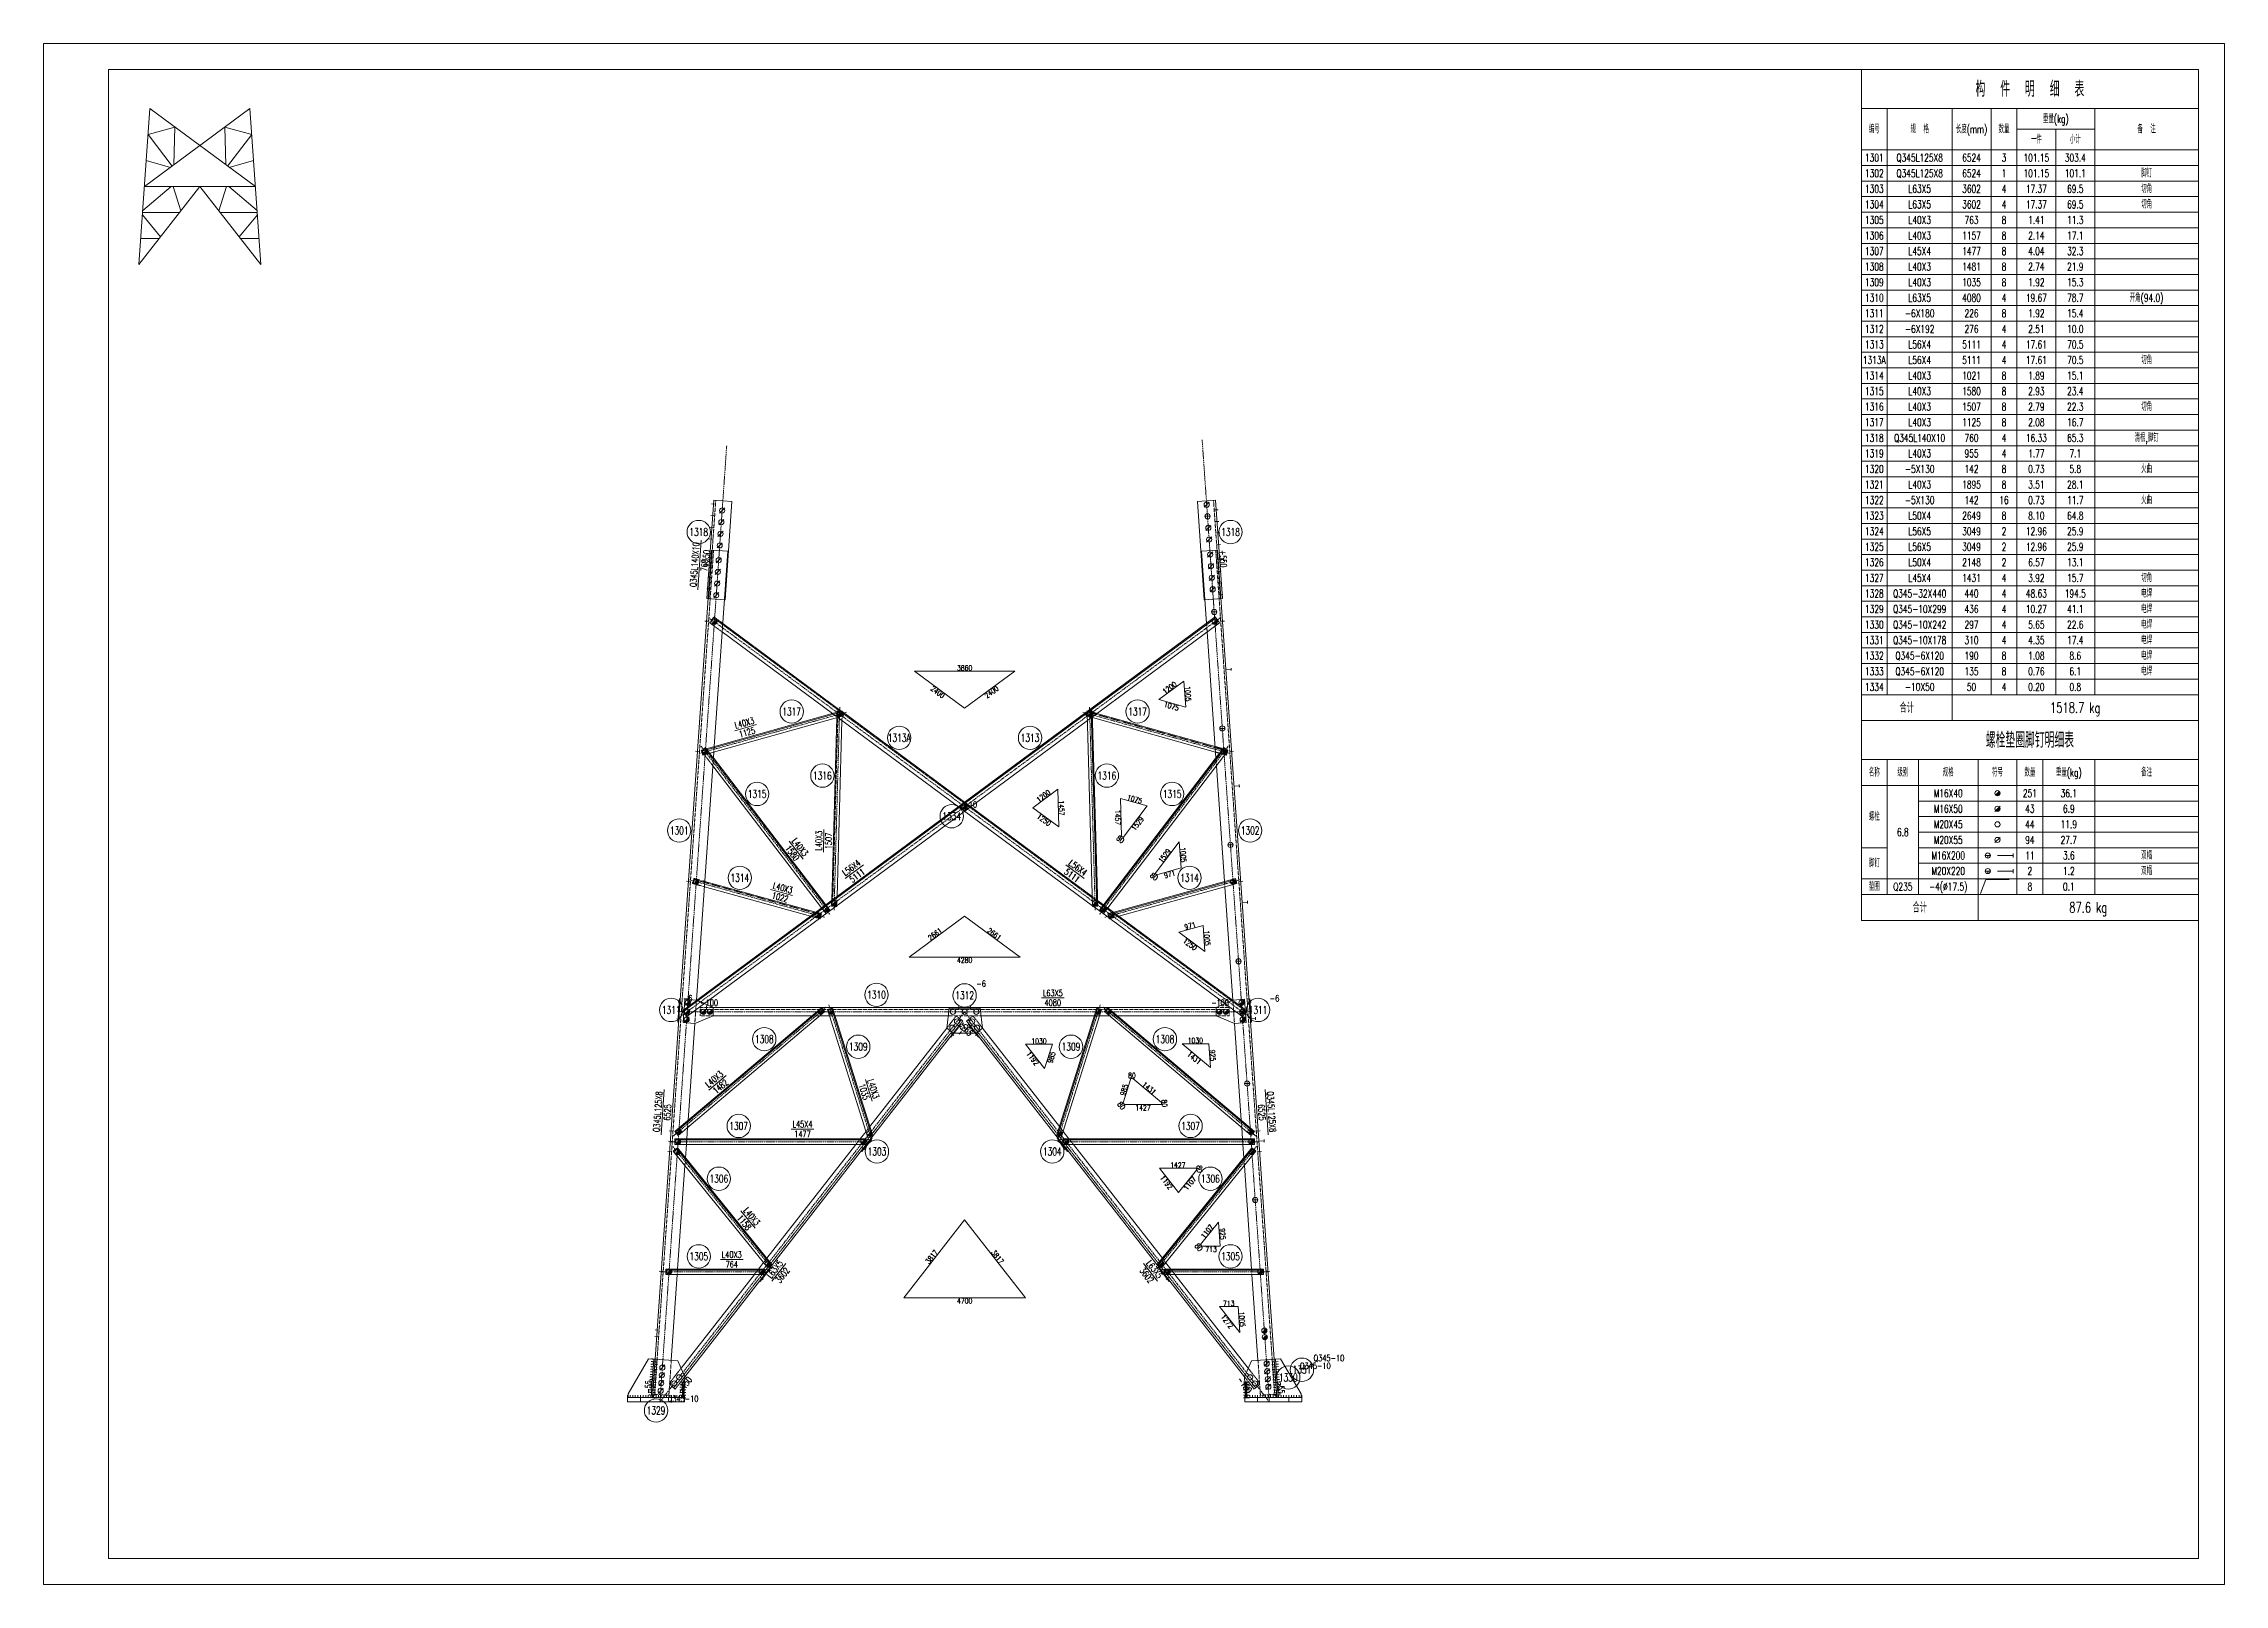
# Model space of a CAD drawing. Extents: x -62666 to 126696, y -48828 to 60042.
# Drawn here: x -62666 to -45846, y -48478 to -36598 of the extents above; entities that cross this region are included whole.
import ezdxf
from ezdxf.enums import TextEntityAlignment as Align

# ---------------------------------------------------------------- set-up
doc = ezdxf.new("R2010")
doc.units = 0
doc.header["$MEASUREMENT"] = 0
doc.linetypes.add('Dash', pattern=[2.75, 2, -0.75])
doc.linetypes.add('DashDot', pattern=[15.6, 9, -3, 0.6, -3])
doc.layers.get('0').update_dxf_attribs({"linetype": 'CONTINUOUS', "lineweight": 25})
doc.styles.get("Standard").update_dxf_attribs({"font": 'simplex.shx', "width": 0.7, "height": 3, "bigfont": 'gbhzfs.shx'})

msp = doc.modelspace()

# ---------------------------------------------------------------- texts
at = {"color": 3, "linetype": 'Continuous', "lineweight": 13, "width": 0.7}
for s, height, p in [('构  件  明  细  表', 120, (-47346.47025, -36948.15675)), ('重量(kg)', 60, (-47146.47025, -37178.15675)), ('编号', 60, (-48546.47025, -37258.15675)), ('规  格', 60, (-48196.47025, -37258.15675)), ('长度(mm)', 60, (-47796.47025, -37258.15675)), ('数量', 60, (-47546.47025, -37258.15675)), ('一件', 60, (-47296.47025, -37338.15675)), ('小计', 60, (-46996.47025, -37338.15675)), ('备  注', 60, (-46446.47025, -37258.15675)), ('1301', 60, (-48546.47025, -37478.15675)), ('Q345L125X8', 60, (-48196.47025, -37478.15675)), ('6524', 60, (-47796.47025, -37478.15675)), ('3', 60, (-47546.47025, -37478.15675)), ('101.15', 60, (-47296.47025, -37478.15675)), ('303.4', 60, (-46996.47025, -37478.15675)), ('1302', 60, (-48546.47025, -37598.15675)), ('Q345L125X8', 60, (-48196.47025, -37598.15675)), ('6524', 60, (-47796.47025, -37598.15675)), ('1', 60, (-47546.47025, -37598.15675)), ('101.15', 60, (-47296.47025, -37598.15675)), ('101.1', 60, (-46996.47025, -37598.15675)), ('脚钉', 60, (-46446.47025, -37598.15675)), ('1303', 60, (-48546.47025, -37718.15675)), ('1304', 60, (-48546.47025, -37838.15675)), ('L63X5', 60, (-48196.47025, -37718.15675)), ('L63X5', 60, (-48196.47025, -37838.15675)), ('3602', 60, (-47796.47025, -37718.15675)), ('3602', 60, (-47796.47025, -37838.15675)), ('4', 60, (-47546.47025, -37718.15675)), ('4', 60, (-47546.47025, -37838.15675)), ('17.37', 60, (-47296.47025, -37718.15675)), ('17.37', 60, (-47296.47025, -37838.15675)), ('69.5', 60, (-46996.47025, -37718.15675)), ('69.5', 60, (-46996.47025, -37838.15675)), ('切角', 60, (-46446.47025, -37718.15675)), ('切角', 60, (-46446.47025, -37838.15675)), ('1305', 60, (-48546.47025, -37958.15675)), ('L40X3', 60, (-48196.47025, -37958.15675)), ('763', 60, (-47796.47025, -37958.15675)), ('8', 60, (-47546.47025, -37958.15675)), ('1.41', 60, (-47296.47025, -37958.15675)), ('11.3', 60, (-46996.47025, -37958.15675)), ('1306', 60, (-48546.47025, -38078.15675)), ('1307', 60, (-48546.47025, -38198.15675)), ('L40X3', 60, (-48196.47025, -38078.15675)), ('L45X4', 60, (-48196.47025, -38198.15675)), ('1157', 60, (-47796.47025, -38078.15675)), ('1477', 60, (-47796.47025, -38198.15675)), ('8', 60, (-47546.47025, -38078.15675)), ('8', 60, (-47546.47025, -38198.15675)), ('2.14', 60, (-47296.47025, -38078.15675)), ('4.04', 60, (-47296.47025, -38198.15675)), ('32.3', 60, (-46996.47025, -38198.15675)), ('17.1', 60, (-46996.47025, -38078.15675)), ('1308', 60, (-48546.47025, -38318.15675)), ('L40X3', 60, (-48196.47025, -38318.15675)), ('1481', 60, (-47796.47025, -38318.15675)), ('8', 60, (-47546.47025, -38318.15675)), ('2.74', 60, (-47296.47025, -38318.15675)), ('21.9', 60, (-46996.47025, -38318.15675)), ('1309', 60, (-48546.47025, -38438.15675)), ('L40X3', 60, (-48196.47025, -38438.15675)), ('1035', 60, (-47796.47025, -38438.15675)), ('8', 60, (-47546.47025, -38438.15675)), ('1.92', 60, (-47296.47025, -38438.15675)), ('15.3', 60, (-46996.47025, -38438.15675)), ('开角(94.0)', 60, (-46446.47025, -38558.15675)), ('1310', 60, (-48546.47025, -38558.15675)), ('1311', 60, (-48546.47025, -38678.15675)), ('-6X180', 60, (-48196.47025, -38678.15675)), ('L63X5', 60, (-48196.47025, -38558.15675)), ('4080', 60, (-47796.47025, -38558.15675)), ('226', 60, (-47796.47025, -38678.15675)), ('4', 60, (-47546.47025, -38558.15675)), ('8', 60, (-47546.47025, -38678.15675)), ('19.67', 60, (-47296.47025, -38558.15675)), ('1.92', 60, (-47296.47025, -38678.15675)), ('78.7', 60, (-46996.47025, -38558.15675)), ('15.4', 60, (-46996.47025, -38678.15675)), ('1312', 60, (-48546.47025, -38798.15675)), ('-6X192', 60, (-48196.47025, -38798.15675)), ('276', 60, (-47796.47025, -38798.15675)), ('4', 60, (-47546.47025, -38798.15675)), ('2.51', 60, (-47296.47025, -38798.15675)), ('10.0', 60, (-46996.47025, -38798.15675)), ('1313A', 60, (-48546.47025, -39038.15675)), ('1313', 60, (-48546.47025, -38918.15675)), ('L56X4', 60, (-48196.47025, -38918.15675)), ('L56X4', 60, (-48196.47025, -39038.15675)), ('5111', 60, (-47796.47025, -38918.15675)), ('5111', 60, (-47796.47025, -39038.15675)), ('4', 60, (-47546.47025, -38918.15675)), ('4', 60, (-47546.47025, -39038.15675)), ('17.61', 60, (-47296.47025, -38918.15675)), ('17.61', 60, (-47296.47025, -39038.15675)), ('70.5', 60, (-46996.47025, -38918.15675)), ('70.5', 60, (-46996.47025, -39038.15675)), ('切角', 60, (-46446.47025, -39038.15675)), ('1314', 60, (-48546.47025, -39158.15675)), ('L40X3', 60, (-48196.47025, -39158.15675)), ('1021', 60, (-47796.47025, -39158.15675)), ('8', 60, (-47546.47025, -39158.15675)), ('1.89', 60, (-47296.47025, -39158.15675)), ('15.1', 60, (-46996.47025, -39158.15675)), ('1315', 60, (-48546.47025, -39278.15675)), ('L40X3', 60, (-48196.47025, -39278.15675)), ('1580', 60, (-47796.47025, -39278.15675)), ('8', 60, (-47546.47025, -39278.15675)), ('2.93', 60, (-47296.47025, -39278.15675)), ('23.4', 60, (-46996.47025, -39278.15675)), ('1316', 60, (-48546.47025, -39398.15675)), ('1317', 60, (-48546.47025, -39518.15675)), ('L40X3', 60, (-48196.47025, -39398.15675)), ('L40X3', 60, (-48196.47025, -39518.15675)), ('1507', 60, (-47796.47025, -39398.15675)), ('1125', 60, (-47796.47025, -39518.15675)), ('8', 60, (-47546.47025, -39398.15675)), ('8', 60, (-47546.47025, -39518.15675)), ('2.79', 60, (-47296.47025, -39398.15675)), ('2.08', 60, (-47296.47025, -39518.15675)), ('22.3', 60, (-46996.47025, -39398.15675)), ('16.7', 60, (-46996.47025, -39518.15675)), ('切角', 60, (-46446.47025, -39398.15675)), ('1318', 60, (-48546.47025, -39638.15675)), ('Q345L140X10', 60, (-48196.47025, -39638.15675)), ('760', 60, (-47796.47025, -39638.15675)), ('4', 60, (-47546.47025, -39638.15675)), ('16.33', 60, (-47296.47025, -39638.15675)), ('65.3', 60, (-46996.47025, -39638.15675)), ('清根,脚钉', 60, (-46446.47025, -39638.15675)), ('1319', 60, (-48546.47025, -39758.15675)), ('1320', 60, (-48546.47025, -39878.15675)), ('-5X130', 60, (-48196.47025, -39878.15675)), ('L40X3', 60, (-48196.47025, -39758.15675)), ('955', 60, (-47796.47025, -39758.15675)), ('142', 60, (-47796.47025, -39878.15675)), ('4', 60, (-47546.47025, -39758.15675)), ('8', 60, (-47546.47025, -39878.15675)), ('0.73', 60, (-47296.47025, -39878.15675)), ('1.77', 60, (-47296.47025, -39758.15675)), ('7.1', 60, (-46996.47025, -39758.15675)), ('5.8', 60, (-46996.47025, -39878.15675)), ('火曲', 60, (-46446.47025, -39878.15675)), ('1321', 60, (-48546.47025, -39998.15675)), ('L40X3', 60, (-48196.47025, -39998.15675)), ('1895', 60, (-47796.47025, -39998.15675)), ('8', 60, (-47546.47025, -39998.15675)), ('3.51', 60, (-47296.47025, -39998.15675)), ('28.1', 60, (-46996.47025, -39998.15675)), ('1322', 60, (-48546.47025, -40118.15675)), ('-5X130', 60, (-48196.47025, -40118.15675)), ('142', 60, (-47796.47025, -40118.15675)), ('16', 60, (-47546.47025, -40118.15675)), ('0.73', 60, (-47296.47025, -40118.15675)), ('11.7', 60, (-46996.47025, -40118.15675)), ('火曲', 60, (-46446.47025, -40118.15675)), ('1323', 60, (-48546.47025, -40238.15675)), ('1324', 60, (-48546.47025, -40358.15675)), ('L50X4', 60, (-48196.47025, -40238.15675)), ('L56X5', 60, (-48196.47025, -40358.15675)), ('2649', 60, (-47796.47025, -40238.15675)), ('3049', 60, (-47796.47025, -40358.15675)), ('8', 60, (-47546.47025, -40238.15675)), ('2', 60, (-47546.47025, -40358.15675)), ('12.96', 60, (-47296.47025, -40358.15675)), ('8.10', 60, (-47296.47025, -40238.15675)), ('25.9', 60, (-46996.47025, -40358.15675)), ('64.8', 60, (-46996.47025, -40238.15675)), ('1325', 60, (-48546.47025, -40478.15675)), ('L56X5', 60, (-48196.47025, -40478.15675)), ('3049', 60, (-47796.47025, -40478.15675)), ('2', 60, (-47546.47025, -40478.15675)), ('12.96', 60, (-47296.47025, -40478.15675)), ('25.9', 60, (-46996.47025, -40478.15675)), ('1326', 60, (-48546.47025, -40598.15675)), ('1327', 60, (-48546.47025, -40718.15675)), ('L50X4', 60, (-48196.47025, -40598.15675)), ('L45X4', 60, (-48196.47025, -40718.15675)), ('2148', 60, (-47796.47025, -40598.15675)), ('1431', 60, (-47796.47025, -40718.15675)), ('2', 60, (-47546.47025, -40598.15675)), ('4', 60, (-47546.47025, -40718.15675)), ('3.92', 60, (-47296.47025, -40718.15675)), ('6.57', 60, (-47296.47025, -40598.15675)), ('13.1', 60, (-46996.47025, -40598.15675)), ('15.7', 60, (-46996.47025, -40718.15675)), ('切角', 60, (-46446.47025, -40718.15675)), ('1328', 60, (-48546.47025, -40838.15675)), ('Q345-32X440', 60, (-48196.47025, -40838.15675)), ('440', 60, (-47796.47025, -40838.15675)), ('4', 60, (-47546.47025, -40838.15675)), ('48.63', 60, (-47296.47025, -40838.15675)), ('194.5', 60, (-46996.47025, -40838.15675)), ('电焊', 60, (-46446.47025, -40838.15675)), ('1329', 60, (-48546.47025, -40958.15675)), ('Q345-10X299', 60, (-48196.47025, -40958.15675)), ('436', 60, (-47796.47025, -40958.15675)), ('4', 60, (-47546.47025, -40958.15675)), ('10.27', 60, (-47296.47025, -40958.15675)), ('41.1', 60, (-46996.47025, -40958.15675)), ('电焊', 60, (-46446.47025, -40958.15675)), ('1330', 60, (-48546.47025, -41078.15675)), ('1331', 60, (-48546.47025, -41198.15675)), ('Q345-10X242', 60, (-48196.47025, -41078.15675)), ('Q345-10X178', 60, (-48196.47025, -41198.15675)), ('297', 60, (-47796.47025, -41078.15675)), ('310', 60, (-47796.47025, -41198.15675)), ('4', 60, (-47546.47025, -41078.15675)), ('4', 60, (-47546.47025, -41198.15675)), ('5.65', 60, (-47296.47025, -41078.15675)), ('4.35', 60, (-47296.47025, -41198.15675)), ('22.6', 60, (-46996.47025, -41078.15675)), ('17.4', 60, (-46996.47025, -41198.15675)), ('电焊', 60, (-46446.47025, -41078.15675)), ('电焊', 60, (-46446.47025, -41198.15675)), ('1332', 60, (-48546.47025, -41318.15675)), ('Q345-6X120', 60, (-48196.47025, -41318.15675)), ('190', 60, (-47796.47025, -41318.15675)), ('8', 60, (-47546.47025, -41318.15675)), ('1.08', 60, (-47296.47025, -41318.15675)), ('8.6', 60, (-46996.47025, -41318.15675)), ('电焊', 60, (-46446.47025, -41318.15675)), ('1333', 60, (-48546.47025, -41438.15675)), ('1334', 60, (-48546.47025, -41558.15675)), ('Q345-6X120', 60, (-48196.47025, -41438.15675)), ('-10X50', 60, (-48196.47025, -41558.15675)), ('135', 60, (-47796.47025, -41438.15675)), ('50', 60, (-47796.47025, -41558.15675)), ('8', 60, (-47546.47025, -41438.15675)), ('4', 60, (-47546.47025, -41558.15675)), ('0.76', 60, (-47296.47025, -41438.15675)), ('0.20', 60, (-47296.47025, -41558.15675)), ('0.8', 60, (-46996.47025, -41558.15675)), ('6.1', 60, (-46996.47025, -41438.15675)), ('电焊', 60, (-46446.47025, -41438.15675)), ('合计', 80, (-48296.47025, -41718.15675)), ('1518.7 kg', 80, (-46996.47025, -41718.15675)), ('螺栓垫圈脚钉明细表', 120, (-47346.47025, -41968.15675)), ('名称', 60, (-48546.47025, -42218.15675)), ('级别', 60, (-48326.47025, -42218.15675)), ('规格', 60, (-47976.47025, -42218.15675)), ('符号', 60, (-47596.47025, -42218.15675)), ('数量', 60, (-47346.47025, -42218.15675)), ('重量(kg)', 60, (-47046.47025, -42218.15675)), ('备注', 60, (-46446.47025, -42218.15675)), ('M16X40', 60, (-47976.47025, -42378.15675)), ('251', 60, (-47346.47025, -42378.15675)), ('36.1', 60, (-47046.47025, -42378.15675)), ('螺栓', 60, (-48546.47025, -42558.15675)), ('M16X50', 60, (-47976.47025, -42498.15675)), ('43', 60, (-47346.47025, -42498.15675)), ('6.9', 60, (-47046.47025, -42498.15675)), ('6.8', 60, (-48326.47025, -42678.15675)), ('M20X45', 60, (-47976.47025, -42618.15675)), ('M20X55', 60, (-47976.47025, -42738.15675)), ('44', 60, (-47346.47025, -42618.15675)), ('94', 60, (-47346.47025, -42738.15675)), ('27.7', 60, (-47046.47025, -42738.15675)), ('11.9', 60, (-47046.47025, -42618.15675)), ('脚钉', 60, (-48546.47025, -42918.15675)), ('M16X200', 60, (-47976.47025, -42858.15675)), ('11', 60, (-47346.47025, -42858.15675)), ('3.6', 60, (-47046.47025, -42858.15675)), ('双帽', 60, (-46446.47025, -42858.15675)), ('-4(%%c17.5)', 60, (-47976.47025, -43098.15675)), ('M20X220', 60, (-47976.47025, -42978.15675)), ('2', 60, (-47346.47025, -42978.15675)), ('1.2', 60, (-47046.47025, -42978.15675)), ('双帽', 60, (-46446.47025, -42978.15675)), ('垫圈', 60, (-48546.47025, -43098.15675)), ('Q235', 60, (-48326.47025, -43098.15675)), ('合计', 80, (-48196.47025, -43258.15675)), ('8', 60, (-47346.47025, -43098.15675)), ('0.1', 60, (-47046.47025, -43098.15675)), ('87.6 kg', 80, (-46896.47025, -43258.15675))]:
    msp.add_text(s, height=height, dxfattribs=at).set_placement(p, align=Align.MIDDLE_CENTER)
at = {"color": 7, "linetype": 'Continuous', "lineweight": 13, "width": 0.7}
for s, height, p in [('1318', 60, (-57613.77403, -40363.87037)), ('1318', 60, (-53511.68226, -40363.87037)), ('1317', 60, (-56896.72681, -41748.30759)), ('1317', 60, (-54228.69728, -41748.31191)), ('1313A', 60, (-56067.28604, -41951.00395)), ('1313', 60, (-55058.1712, -41951.00465)), ('1316', 60, (-56659.99655, -42242.36924)), ('1316', 60, (-54465.44896, -42242.40001)), ('1315', 60, (-57163.32523, -42383.85621)), ('1315', 60, (-53962.1444, -42383.88186)), ('1334', 60, (-55662.44309, -42555.41903)), ('1301', 60, (-57764.5161, -42665.4038)), ('1302', 60, (-53360.94019, -42665.4038)), ('1314', 60, (-57297.10597, -43030.08676)), ('1314', 60, (-53828.38532, -43030.09916)), ('L63X5', 50, (-54882.72972, -43918.49175)), ('1311', 60, (-57826.07335, -44049.35809)), ('-100', 50, (-57532.72343, -43993.49175)), ('1310', 60, (-56242.72658, -43931.99175)), ('1312', 60, (-55562.72815, -43936.99175)), ('4080', 50, (-54882.72972, -43993.49175)), ('-100', 50, (-53592.73286, -43993.49175)), ('1311', 60, (-53299.3824, -44049.36593)), ('1308', 60, (-57107.86495, -44274.18496)), ('1309', 60, (-56383.08699, -44332.42621)), ('1309', 60, (-54742.3693, -44332.42621)), ('1308', 60, (-54017.59134, -44274.18496)), ('1307', 60, (-57305.50384, -44943.43887)), ('1307', 60, (-53819.95245, -44943.43887)), ('1303', 60, (-56238.73404, -45140.84615)), ('1304', 60, (-54886.72225, -45140.84615)), ('1306', 60, (-57458.45956, -45350.28765)), ('1306', 60, (-53666.99673, -45350.28765)), ('1305', 60, (-57613.28267, -45948.88599)), ('1305', 60, (-53512.17363, -45948.88599)), ('1330', 60, (-53066.45718, -46883.20412)), ('1331', 60, (-52961.21381, -46823.33248)), ('1329', 60, (-57942.8012, -47137.25479))]:
    msp.add_text(s, height=height, dxfattribs=at).set_placement(p, align=Align.MIDDLE_CENTER)
for s, rotation, p in [('Q345L140X10', 86.005480773, (-57644.8887, -40615.64786)), ('+550', 86.005480773, (-57556.54456, -40570.0245)), ('+550', 273.994519227, (-53568.91173, -40570.0245)), ('760', 86.005480773, (-57570.0709, -40620.87244)), ('L40X3', 15.621940604, (-57261.42282, -41836.26528)), ('1125', 15.621940604, (-57241.22306, -41908.49387)), ('L40X3', 88.400618029, (-56687.50979, -42744.05634)), ('1507', 88.400618029, (-56612.53919, -42746.1562)), ('1580', 307.448426265, (-56892.003, -42839.2535)), ('L40X3', 307.448426265, (-56832.46383, -42793.64553)), ('L56X4', 36.460957327, (-56436.26117, -42952.49951)), ('5111', 36.460957327, (-56391.69056, -43012.81916)), ('5111', 323.539042673, (-54733.76762, -43012.81776)), ('L56X4', 323.539042673, (-54689.19701, -42952.49811)), ('L40X3', 344.507141216, (-56965.52648, -43107.98835)), ('1022', 344.507141216, (-56985.55791, -43180.26381)), ('-65', 51.995180189, (-55580.31303, -44198.37)), ('-65', 308.004819811, (-55545.14326, -44198.37)), ('L40X3', 40.13211473, (-57494.11785, -44582.15309)), ('Q345L125X8', 86.005480773, (-57929.48052, -44833.95678)), ('1482', 40.13211473, (-57445.77643, -44639.49511)), ('1035', 287.484883154, (-56338.09706, -44679.93754)), ('L40X3', 287.484883154, (-56266.56234, -44657.40348)), ('Q345L125X8', 273.994519227, (-53195.97577, -44833.95678)), ('6525', 86.005480773, (-57854.66272, -44839.18135)), ('L45X4', 359.999999544, (-56813.28268, -44929.93887)), ('6525', 273.994519227, (-53270.79357, -44839.18135)), ('1477', 359.999999544, (-56813.28268, -45004.93887)), ('L40X3', 309.083112173, (-57204.75256, -45641.24874)), ('1158', 309.083112173, (-57262.96998, -45688.53227)), ('L40X3', 359.999997688, (-57358.83876, -45935.386)), ('764', 359.999997688, (-57358.83876, -46010.386)), ('L63X5', 51.995180189, (-57026.39971, -46048.95564)), ('3602', 51.995180189, (-56967.30279, -46095.13522)), ('3602', 308.004819811, (-54158.15351, -46095.13522)), ('L63X5', 308.004819811, (-54099.05659, -46048.95564)), ('-55', 86.005480773, (-58002.50273, -46956.30229)), ('-150', 51.995180189, (-57722.50495, -46939.77525)), ('-150', 308.004819811, (-53402.95134, -46939.77525)), ('-55', 273.994519227, (-53122.95356, -46956.30229))]:
    msp.add_text(s, height=50, rotation=rotation, dxfattribs=at).set_placement(p, align=Align.MIDDLE_CENTER)
at = {"color": 7, "linetype": 'Continuous', "lineweight": 20, "width": 0.7}
for s, p in [('3860', (-55562.72815, -41411.93939)), ('4280', (-55562.72815, -43665.32304)), ('1030', (-54989.30897, -44289.50119)), ('1030', (-53783.21768, -44285.02947)), ('80', (-54272.48533, -44554.58456)), ('4700', (-55562.72815, -46292.37538))]:
    msp.add_text(s, height=40, dxfattribs=at).set_placement(p, align=Align.MIDDLE_CENTER)
for s, rotation, p in [('1200', 36.460957327, (-53982.16125, -41565.11297)), ('2400', 323.539042673, (-55769.9898, -41597.85004)), ('2400', 36.460957327, (-55355.46649, -41597.85004)), ('1075', 344.377570684, (-53967.36164, -41707.77316)), ('1005', 273.994519227, (-53840.45823, -41611.68443)), ('1200', 36.460957327, (-54954.97941, -42399.1379)), ('1250', 323.539042673, (-54950.91379, -42583.35635)), ('1457', 271.59931448, (-54816.16007, -42492.07935)), ('1457', 271.59931448, (-54381.52106, -42564.81442)), ('1075', 344.377570684, (-54251.63418, -42424.35838)), ('80', 323.539042673, (-54361.29367, -42733.81468)), ('1529', 52.551901862, (-54228.54426, -42612.43257)), ('1529', 52.551901862, (-54019.91802, -42860.63482)), ('1005', 273.994519227, (-53876.92306, -42852.37411)), ('80', 323.539042673, (-54101.69209, -43020.71117)), ('971', 15.493279875, (-53981.01892, -43003.3549)), ('971', 15.493279875, (-53823.55129, -43399.8352)), ('2661', 36.460957327, (-55790.99027, -43463.89499)), ('2661', 323.539042673, (-55334.46602, -43463.89499)), ('1250', 323.539042673, (-53824.40272, -43542.51008)), ('1005', 273.994519227, (-53692.63308, -43495.59978)), ('1192', 308.004820855, (-55037.81224, -44422.2197)), ('985', 72.515116846, (-54893.01035, -44414.65313)), ('1431', 319.86788527, (-53792.24406, -44419.64306)), ('925', 273.994519227, (-53649.83335, -44399.62175)), ('985', 72.515116846, (-54332.96869, -44665.31471)), ('1431', 319.86788527, (-54139.57345, -44652.49926)), ('80', 308.004819811, (-54353.65502, -44787.54778)), ('1427', 0.000000456, (-54187.15184, -44803.07399)), ('80', 273.994519227, (-54021.10108, -44769.42156)), ('1427', 0.000000456, (-53918.13343, -45245.28209)), ('1192', 308.004819811, (-54006.30328, -45378.00059)), ('1107', 50.916887827, (-53825.53906, -45386.33442)), ('80', 273.994519227, (-53750.9681, -45275.59079)), ('1107', 50.916887827, (-53692.13122, -45757.05181)), ('925', 273.994519227, (-53573.30096, -45776.81435)), ('3817', 51.995179863, (-55816.63916, -45952.86378)), ('3817', 308.004820137, (-55308.81713, -45952.86378)), ('80', 308.004819811, (-53757.30296, -45879.22416)), ('713', 0.000002312, (-53662.13295, -45894.75036)), ('1272', 308.004819811, (-53537.52845, -46450.22739)), ('713', 0.000002312, (-53525.61759, -46311.20521)), ('1005', 273.994519227, (-53423.34257, -46433.77805))]:
    msp.add_text(s, height=40, rotation=rotation, dxfattribs=at).set_placement(p, align=Align.MIDDLE_CENTER)
at = {"color": 7, "linetype": 'Continuous', "lineweight": 13, "width": 0.7}
for s, p in [('-10', (-55572.44309, -42465.41903)), ('-6', (-55472.72815, -43846.99175)), ('-6', (-57736.07335, -43959.35809)), ('-6', (-53209.3824, -43959.36593)), ('Q345-10', (-52871.21381, -46733.33248)), ('Q345-10', (-52976.45718, -46793.20412)), ('Q345-10', (-57852.8012, -47047.25479))]:
    msp.add_text(s, height=48, dxfattribs=at).set_placement(p, align=Align.MIDDLE_LEFT)

# ---------------------------------------------------------------- blocks, each defined once
blk = doc.blocks.new('M16X40S')
at = {"color": 3, "linetype": 'Continuous', "lineweight": 13}
blk.add_line((-0.707, -0.707), (0.707, 0.707), dxfattribs=at)
blk.add_circle((0, 0), 1, dxfattribs=at)
for radius in [0.9, 0.8, 0.7, 0.6, 0.5, 0.4, 0.3, 0.2, 0.1]:
    blk.add_arc((0, 0), radius, 225, 45, dxfattribs=at)
blk = doc.blocks.new('M16X50S')
at = {"color": 3, "linetype": 'Continuous', "lineweight": 13}
blk.add_line((-1, -1), (1, 1), dxfattribs=at)
blk.add_circle((0, 0), 1, dxfattribs=at)
for radius in [0.9, 0.8, 0.7, 0.6, 0.5, 0.4, 0.3, 0.2, 0.1]:
    blk.add_arc((0, 0), radius, 225, 45, dxfattribs=at)
blk = doc.blocks.new('M20X45S')
at = {"color": 3, "linetype": 'Continuous', "lineweight": 13}
blk.add_circle((0, 0), 1, dxfattribs=at)
blk = doc.blocks.new('M20X55S')
at = {"color": 3, "linetype": 'Continuous', "lineweight": 13}
blk.add_line((-1, -1), (1, 1), dxfattribs=at)
blk.add_circle((0, 0), 1, dxfattribs=at)
blk = doc.blocks.new('StepBoltML')
at = {"color": 3, "linetype": 'Continuous', "lineweight": 13}
for p, q in [((-4.75, 0), (-2.75, 0)), ((-3.75, 0), (-3.75, -1)), ((0, 0), (6, 0)), ((6, -0.75), (6, 0.75))]:
    blk.add_line(p, q, dxfattribs=at)
blk.add_circle((-3.75, 0), 1, dxfattribs=at)
blk = doc.blocks.new('WasherML')
at = {"color": 3, "linetype": 'Continuous', "lineweight": 13}
for p, q in [((-6.5, -2.7), (-4.5, 2.7)), ((-4.5, 2.7), (4.5, 2.7))]:
    blk.add_line(p, q, dxfattribs=at)
blk = doc.blocks.new('StepBolt')
at = {"color": 3, "linetype": 'Continuous', "lineweight": 13}
for p, q in [((-1, 0), (1, 0)), ((0, 0), (0, -1))]:
    blk.add_line(p, q, dxfattribs=at)
blk.add_circle((0, 0), 1, dxfattribs=at)

# ---------------------------------------------------------------- linework, layer by layer
at = {"color": 7, "linetype": 'Continuous', "lineweight": 18}
for p, q in [((-62666.47025, -36598.15675), (-45846.47025, -36598.15675)), ((-62666.47025, -48478.15675), (-62666.47025, -36598.15675)), ((-45846.47025, -48478.15675), (-45846.47025, -36598.15675)), ((-62166.47025, -36798.15675), (-46046.47025, -36798.15675)), ((-62166.47025, -48278.15675), (-62166.47025, -36798.15675)), ((-46046.47025, -48278.15675), (-46046.47025, -36798.15675)), ((-62166.47025, -48278.15675), (-46046.47025, -48278.15675)), ((-62666.47025, -48478.15675), (-45846.47025, -48478.15675))]:
    msp.add_line(p, q, dxfattribs=at)
at = {"color": 7, "linetype": 'Continuous', "lineweight": 0}
for p, q in [((-61847.16835, -37099.19089), (-61931.17023, -38302.12743)), ((-61075.17211, -37099.19089), (-61889.16929, -37700.65916)), ((-61847.16835, -37099.19089), (-61033.17117, -37700.65916)), ((-61075.17212, -37099.19089), (-60991.17023, -38302.12743)), ((-61861.16866, -37299.68032), (-61675.16864, -37542.53257)), ((-61654.16873, -37241.79939), (-61861.16843, -37299.6802)), ((-61654.16896, -37241.7995), (-61662.30046, -37533.02418)), ((-61268.17033, -37241.79832), (-61061.17208, -37299.6802)), ((-61268.1693, -37241.79787), (-61260.03856, -37533.02524)), ((-61061.1718, -37299.68032), (-61247.17037, -37542.53364)), ((-61875.16897, -37500.16974), (-61688.03682, -37552.04096)), ((-61047.17149, -37500.16974), (-61234.30218, -37552.04204)), ((-61461.17024, -37700.65916), (-61931.17024, -38302.12744)), ((-61683.16976, -37700.65916), (-61902.05503, -37885.18745)), ((-61889.16929, -37700.65916), (-61033.17117, -37700.65916)), ((-61667.16976, -37700.65916), (-61607.98526, -37888.54124)), ((-61461.17023, -37700.65916), (-60991.17022, -38302.12744)), ((-61255.1707, -37700.65916), (-61314.3552, -37888.54124)), ((-61239.1707, -37700.65916), (-61020.28544, -37885.18745)), ((-61904.28418, -37917.10972), (-61764.65193, -38089.03067)), ((-61903.1696, -37901.14859), (-61617.8369, -37901.14859)), ((-61019.17086, -37901.14859), (-61304.50356, -37901.14859)), ((-61018.05628, -37917.10972), (-61157.68853, -38089.03067)), ((-61917.16992, -38101.63801), (-61774.50357, -38101.63801)), ((-61005.17054, -38101.63801), (-61147.83689, -38101.63801)), ((-53624.51652, -41024.70829), (-57734.71831, -44061.76547)), ((-56506.84843, -41750.39488), (-57590.02858, -42053.27138)), ((-54586.424, -41743.33414), (-54544.37322, -43249.51346)), ((-53557.06273, -42030.95221), (-54517.47043, -43284.93067)), ((-53471.84823, -43042.30251), (-54455.71655, -43315.02908)), ((-56661.34641, -44037.70322), (-57794.00075, -44992.57229)), ((-56588.79159, -44035.54139), (-56277.84639, -45022.64162)), ((-54536.6647, -44035.54139), (-54847.60991, -45022.64162)), ((-54464.10988, -44037.70322), (-53331.45554, -44992.57229)), ((-57797.725, -45050.43887), (-56321.06152, -45050.43888)), ((-53327.73129, -45050.43887), (-54804.39478, -45050.43888)), ((-57784.74428, -45118.27335), (-57055.06068, -46016.68974)), ((-53340.71202, -45118.27335), (-54070.39561, -46016.68974)), ((-57867.72657, -46055.88598), (-57104.39486, -46055.88601)), ((-53257.72972, -46055.88598), (-54021.06143, -46055.88601)), ((-57959.86949, -46741.24975), (-57979.82067, -46739.85654)), ((-57949.8939, -46741.94635), (-57929.94273, -46743.33955)), ((-53175.51374, -46741.94295), (-53195.46492, -46743.33615)), ((-53165.53816, -46741.24635), (-53145.58698, -46739.85314)), ((-57972.31367, -46919.45482), (-57992.26485, -46918.06162)), ((-57970.93099, -46899.65426), (-57990.88216, -46898.26105)), ((-57969.5483, -46879.85369), (-57989.49948, -46878.46049)), ((-57968.16561, -46860.05313), (-57988.11679, -46858.65992)), ((-57966.78293, -46840.25256), (-57986.7341, -46838.85936)), ((-57965.40024, -46820.452), (-57985.35142, -46819.0588)), ((-57964.01755, -46800.65144), (-57983.96873, -46799.25823)), ((-57962.63487, -46780.85087), (-57982.58604, -46779.45767)), ((-57961.25218, -46761.05031), (-57981.20336, -46759.6571)), ((-57962.33809, -46920.15142), (-57942.38691, -46921.54463)), ((-57960.9554, -46900.35086), (-57941.00422, -46901.74406)), ((-57959.57271, -46880.55029), (-57939.62153, -46881.9435)), ((-57958.19003, -46860.74973), (-57938.23885, -46862.14293)), ((-57956.80734, -46840.94917), (-57936.85616, -46842.34237)), ((-57955.42465, -46821.1486), (-57935.47347, -46822.54181)), ((-57954.04196, -46801.34804), (-57934.09079, -46802.74124)), ((-57952.65928, -46781.54747), (-57932.7081, -46782.94068)), ((-57951.27659, -46761.74691), (-57931.32541, -46763.14012)), ((-57738.63421, -46918.66115), (-57758.63421, -46918.66115)), ((-57732.63421, -46918.66115), (-57712.63421, -46918.66115)), ((-53392.82208, -46918.66115), (-53412.82208, -46918.66115)), ((-53386.82208, -46918.66115), (-53366.82208, -46918.66115)), ((-53174.1343, -46761.69707), (-53194.08548, -46763.09028)), ((-53172.75486, -46781.4512), (-53192.70603, -46782.8444)), ((-53171.37541, -46801.20532), (-53191.32659, -46802.59852)), ((-53169.99597, -46820.95944), (-53189.94715, -46822.35265)), ((-53168.61652, -46840.71356), (-53188.5677, -46842.10677)), ((-53167.23708, -46860.46769), (-53187.18826, -46861.86089)), ((-53165.85764, -46880.22181), (-53185.80881, -46881.61501)), ((-53164.47819, -46899.97593), (-53184.42937, -46901.36914)), ((-53163.09875, -46919.73005), (-53183.04993, -46921.12326)), ((-53164.15871, -46761.00047), (-53144.20753, -46759.60727)), ((-53162.77927, -46780.75459), (-53142.82809, -46779.36139)), ((-53161.39982, -46800.50872), (-53141.44865, -46799.11551)), ((-53160.02038, -46820.26284), (-53140.0692, -46818.86963)), ((-53158.64094, -46840.01696), (-53138.68976, -46838.62376)), ((-53157.26149, -46859.77108), (-53137.31031, -46858.37788)), ((-53155.88205, -46879.52521), (-53135.93087, -46878.132)), ((-53154.5026, -46899.27933), (-53134.55143, -46897.88612)), ((-53153.12316, -46919.03345), (-53133.17198, -46917.64025)), ((-58162.8012, -47038.25479), (-58162.8012, -47018.30361)), ((-58142.8012, -47038.25479), (-58142.8012, -47018.30361)), ((-58122.8012, -47038.25479), (-58122.8012, -47018.30361)), ((-58102.8012, -47038.25479), (-58102.8012, -47018.30361)), ((-58082.8012, -47038.25479), (-58082.8012, -47018.30361)), ((-58062.8012, -47038.25479), (-58062.8012, -47018.30361)), ((-58042.8012, -47038.25479), (-58042.8012, -47018.30361)), ((-58022.8012, -47038.25479), (-58022.8012, -47018.30361)), ((-58002.8012, -47038.25479), (-58002.8012, -47018.30361)), ((-57980.6098, -47038.2582), (-58000.56097, -47036.865)), ((-57979.22711, -47018.45764), (-57999.17829, -47017.06443)), ((-57977.84442, -46998.65707), (-57997.7956, -46997.26387)), ((-57976.46174, -46978.85651), (-57996.41291, -46977.46331)), ((-57975.07905, -46959.05595), (-57995.03023, -46957.66274)), ((-57973.69636, -46939.25538), (-57993.64754, -46937.86218)), ((-57982.8012, -47038.25479), (-57982.8012, -47018.30361)), ((-57970.63421, -47038.9548), (-57950.68303, -47040.34801)), ((-57969.25152, -47019.15424), (-57949.30034, -47020.54745)), ((-57967.86883, -46999.35368), (-57947.91766, -47000.74688)), ((-57966.48615, -46979.55311), (-57946.53497, -46980.94632)), ((-57965.10346, -46959.75255), (-57945.15228, -46961.14575)), ((-57963.72077, -46939.95199), (-57943.7696, -46941.34519)), ((-57962.8012, -47038.25479), (-57962.8012, -47018.30361)), ((-57942.8012, -47038.25479), (-57942.8012, -47018.30361)), ((-57922.8012, -47038.25479), (-57922.8012, -47018.30361)), ((-57902.8012, -47038.25479), (-57902.8012, -47018.30361)), ((-57882.8012, -47038.25479), (-57882.8012, -47018.30361)), ((-57862.8012, -47038.25479), (-57862.8012, -47018.30361)), ((-57842.8012, -47038.25479), (-57842.8012, -47018.30361)), ((-57822.8012, -47038.25479), (-57822.8012, -47018.30361)), ((-57802.8012, -47038.25479), (-57802.8012, -47018.30361)), ((-57782.8012, -47038.25479), (-57782.8012, -47018.30361)), ((-57762.8012, -47038.25479), (-57762.8012, -47018.30361)), ((-57738.63421, -46938.71009), (-57758.63421, -46938.71009)), ((-57738.63421, -46958.75904), (-57758.63421, -46958.75904)), ((-57738.63421, -46978.80798), (-57758.63421, -46978.80798)), ((-57738.63421, -46998.85692), (-57758.63421, -46998.85692)), ((-57738.63421, -47018.90586), (-57758.63421, -47018.90586)), ((-57738.63421, -47038.9548), (-57758.63421, -47038.9548)), ((-57742.8012, -47038.25479), (-57742.8012, -47018.30361)), ((-57732.63421, -46938.71009), (-57712.63421, -46938.71009)), ((-57732.63421, -46958.75904), (-57712.63421, -46958.75904)), ((-57732.63421, -46978.80798), (-57712.63421, -46978.80798)), ((-57732.63421, -46998.85692), (-57712.63421, -46998.85692)), ((-57732.63421, -47018.90586), (-57712.63421, -47018.90586)), ((-57732.63421, -47038.9548), (-57712.63421, -47038.9548)), ((-57722.8012, -47038.25479), (-57722.8012, -47018.30361)), ((-53392.82208, -46938.71009), (-53412.82208, -46938.71009)), ((-53392.82208, -46958.75904), (-53412.82208, -46958.75904)), ((-53392.82208, -46978.80798), (-53412.82208, -46978.80798)), ((-53392.82208, -46998.85692), (-53412.82208, -46998.85692)), ((-53392.82208, -47018.90586), (-53412.82208, -47018.90586)), ((-53392.82208, -47038.9548), (-53412.82208, -47038.9548)), ((-53402.65509, -47038.25479), (-53402.65509, -47018.30361)), ((-53386.82208, -46938.71009), (-53366.82208, -46938.71009)), ((-53386.82208, -46958.75904), (-53366.82208, -46958.75904)), ((-53386.82208, -46978.80798), (-53366.82208, -46978.80798)), ((-53386.82208, -46998.85692), (-53366.82208, -46998.85692)), ((-53386.82208, -47018.90586), (-53366.82208, -47018.90586)), ((-53386.82208, -47038.9548), (-53366.82208, -47038.9548)), ((-53382.65509, -47038.25479), (-53382.65509, -47018.30361)), ((-53362.65509, -47038.25479), (-53362.65509, -47018.30361)), ((-53342.65509, -47038.25479), (-53342.65509, -47018.30361)), ((-53322.65509, -47038.25479), (-53322.65509, -47018.30361)), ((-53302.65509, -47038.25479), (-53302.65509, -47018.30361)), ((-53282.65509, -47038.25479), (-53282.65509, -47018.30361)), ((-53262.65509, -47038.25479), (-53262.65509, -47018.30361)), ((-53242.65509, -47038.25479), (-53242.65509, -47018.30361)), ((-53222.65509, -47038.25479), (-53222.65509, -47018.30361)), ((-53202.65509, -47038.25479), (-53202.65509, -47018.30361)), ((-53182.65509, -47038.25479), (-53182.65509, -47018.30361)), ((-53161.7193, -46939.48418), (-53181.67048, -46940.87738)), ((-53160.33986, -46959.2383), (-53180.29104, -46960.6315)), ((-53158.96042, -46978.99242), (-53178.91159, -46980.38563)), ((-53157.58097, -46998.74654), (-53177.53215, -47000.13975)), ((-53156.20153, -47018.50067), (-53176.15271, -47019.89387)), ((-53154.82208, -47038.25479), (-53174.77326, -47039.64799)), ((-53162.65509, -47038.25479), (-53162.65509, -47018.30361)), ((-53151.74372, -46938.78757), (-53131.79254, -46937.39437)), ((-53150.36427, -46958.5417), (-53130.41309, -46957.14849)), ((-53148.98483, -46978.29582), (-53129.03365, -46976.90261)), ((-53147.60538, -46998.04994), (-53127.65421, -46996.65674)), ((-53146.22594, -47017.80406), (-53126.27476, -47016.41086)), ((-53144.8465, -47037.55819), (-53124.89532, -47036.16498)), ((-53142.65509, -47038.25479), (-53142.65509, -47018.30361)), ((-53122.65509, -47038.25479), (-53122.65509, -47018.30361)), ((-53102.65509, -47038.25479), (-53102.65509, -47018.30361)), ((-53082.65509, -47038.25479), (-53082.65509, -47018.30361)), ((-53062.65509, -47038.25479), (-53062.65509, -47018.30361)), ((-53042.65509, -47038.25479), (-53042.65509, -47018.30361)), ((-53022.65509, -47038.25479), (-53022.65509, -47018.30361)), ((-53002.65509, -47038.25479), (-53002.65509, -47018.30361)), ((-52982.65509, -47038.25479), (-52982.65509, -47018.30361)), ((-52962.65509, -47038.25479), (-52962.65509, -47018.30361))]:
    msp.add_line(p, q, dxfattribs=at)
at = {"color": 2, "linetype": 'DashDot', "lineweight": 0}
for p, q in [((-53730.61135, -39654.06354), (-53632.73757, -41055.6504)), ((-57397.97969, -39698.95423), (-57492.71872, -41055.6504)), ((-57452.31531, -40477.05939), (-57912.72815, -47070.3331)), ((-53673.14098, -40477.05939), (-53212.72815, -47070.3331)), ((-53588.50316, -41022.96528), (-57746.96068, -44095.67896)), ((-57536.95313, -41022.96528), (-53378.49845, -44095.67687)), ((-56474.72468, -41753.8728), (-57615.68841, -42072.90662)), ((-56526.18735, -41713.64765), (-56569.91758, -43279.81948)), ((-54650.70185, -41753.87364), (-53509.73434, -42072.91667)), ((-54599.25654, -41713.68159), (-54555.53128, -43279.83754)), ((-57596.17982, -42014.40506), (-56599.26394, -43316.0354)), ((-53529.29483, -42014.43188), (-54526.18507, -43316.04461)), ((-57685.77293, -43045.8391), (-56644.03159, -43334.59972)), ((-53439.73303, -43045.85274), (-54481.42106, -43334.60683)), ((-55562.72817, -44062.99174), (-57912.72821, -47070.33314)), ((-56630.67498, -44027.54137), (-57809.20293, -45021.08358)), ((-57702.72343, -44062.99175), (-53422.73286, -44062.99175)), ((-56609.25077, -44010.53296), (-56280.27832, -45054.86095)), ((-55562.72812, -44062.99174), (-53212.72808, -47070.33314)), ((-54516.20552, -44010.53296), (-54845.17798, -45054.86095)), ((-54494.78132, -44027.54137), (-53316.25336, -45021.08358)), ((-57827.725, -45065.43886), (-56291.06152, -45065.43888)), ((-53297.73129, -45065.43886), (-54834.39478, -45065.43888)), ((-57812.97248, -45102.55175), (-57045.46205, -46047.54207)), ((-53312.48382, -45102.55175), (-54079.99424, -46047.54207)), ((-57897.72658, -46067.88598), (-57074.39486, -46067.88601)), ((-53227.72972, -46067.88598), (-54051.06143, -46067.88601))]:
    msp.add_line(p, q, dxfattribs=at)
at = {"color": 1, "linetype": 'Dash', "lineweight": 0}
for p, q in [((-57482.4035, -40119.09381), (-57535.3459, -40877.24756)), ((-53643.05279, -40119.09381), (-53590.11039, -40877.24756)), ((-57499.29583, -40503.85176), (-57953.78747, -47012.33196)), ((-53626.16047, -40503.85176), (-53171.66882, -47012.33196)), ((-57529.46497, -41063.31287), (-57496.18557, -41018.27419)), ((-57500.93977, -41024.70829), (-53390.74081, -44061.76338)), ((-57496.18557, -41018.27419), (-57428.44569, -41068.32767)), ((-57433.06936, -41134.54026), (-57529.46497, -41063.31287)), ((-53692.38693, -41134.54026), (-53697.0106, -41068.32767)), ((-56541.51537, -41793.31581), (-56582.29424, -41763.18402)), ((-56539.01997, -41743.29998), (-56581.07555, -43249.49519)), ((-56547.01683, -41743.076), (-56548.47395, -41795.26155)), ((-56529.02389, -41743.57996), (-56547.01683, -41743.076)), ((-56507.45118, -41759.19008), (-56529.02389, -41743.57996)), ((-56513.9316, -41744.0686), (-56507.23353, -41749.01785)), ((-56509.07336, -41817.28745), (-56507.45118, -41759.19008)), ((-54627.19692, -41781.21339), (-54618.18476, -41748.98978)), ((-54576.97123, -41795.25775), (-54627.19692, -41781.21339)), ((-54618.57803, -41750.39595), (-53535.39399, -42053.28128)), ((-54616.372, -41817.27937), (-54577.16523, -41788.3092)), ((-54611.51759, -41744.06335), (-54543.15543, -41763.17912)), ((-57593.81552, -42050.38422), (-57562.06129, -42026.05997)), ((-57568.41214, -42030.92482), (-56607.97908, -43284.92109)), ((-57562.06129, -42026.05997), (-57500.90108, -42105.91424)), ((-57497.74333, -42060.69422), (-57494.7852, -42018.33278)), ((-53630.67111, -42018.33254), (-53533.23927, -42045.57692)), ((-53533.23927, -42045.57692), (-53544.01288, -42084.09872)), ((-57505.11101, -42166.2019), (-57593.81552, -42050.38422)), ((-53544.01288, -42084.09872), (-53627.71297, -42060.69409)), ((-53620.345, -42166.20607), (-53624.55495, -42105.91801)), ((-55562.72815, -42516.54862), (-55609.84439, -42481.73409)), ((-55597.67802, -42476.47927), (-55557.46495, -42446.76554)), ((-55567.96428, -42516.69237), (-55597.67802, -42476.47927)), ((-55527.7512, -42486.97864), (-55567.96428, -42516.69237)), ((-55562.72815, -42446.91957), (-55515.6119, -42481.73409)), ((-55557.46495, -42446.76554), (-55527.7512, -42486.97864)), ((-57662.20473, -43073.1261), (-57651.5213, -43034.57919)), ((-57653.65798, -43042.28857), (-56669.73647, -43315.02209)), ((-57651.5213, -43034.57919), (-57567.37908, -43057.9026)), ((-53555.23365, -43098.62348), (-53558.07716, -43057.90335)), ((-57570.22259, -43098.62266), (-57662.20473, -43073.1261)), ((-56587.81859, -43204.36615), (-56589.07242, -43249.2712)), ((-56548.94514, -43245.27133), (-56546.96002, -43174.17546)), ((-54578.48888, -43174.18092), (-54537.63041, -43204.37154)), ((-56683.22317, -43344.49032), (-56751.74913, -43325.49558)), ((-56710.89846, -43295.31074), (-56667.59979, -43307.31271)), ((-56667.59979, -43307.31271), (-56676.53378, -43339.54748)), ((-56633.38246, -43304.38049), (-56665.83284, -43262.01143)), ((-56633.65758, -43238.2369), (-56601.62824, -43280.05624)), ((-56601.62824, -43280.05624), (-56633.38246, -43304.38049)), ((-56589.07242, -43249.2712), (-56555.62619, -43250.20801)), ((-54569.8066, -43250.22537), (-54576.50397, -43245.27664)), ((-54491.78995, -43238.24338), (-54459.61469, -43262.0179)), ((-54442.2254, -43344.49603), (-54448.91992, -43339.54939)), ((-54414.5504, -43295.31623), (-54373.69997, -43325.5009)), ((-57726.58438, -44045.80824), (-57728.30479, -44070.44521)), ((-57643.80198, -44152.30539), (-57631.26299, -43972.74266)), ((-57570.64481, -44000.21245), (-57629.05512, -43973.74318)), ((-57602.72343, -44030.99175), (-57502.72343, -44030.99175)), ((-57602.72343, -44093.99175), (-57602.72343, -44030.99175)), ((-57602.72343, -44045.99175), (-53522.73286, -44045.99175)), ((-53622.73286, -44030.99175), (-53522.73286, -44030.99175)), ((-53419.26601, -44100.36796), (-53554.8079, -44000.21509)), ((-53522.73286, -44030.99175), (-53522.73286, -44093.99175)), ((-53496.39451, -43973.74811), (-53385.98661, -44055.32929)), ((-53481.65377, -44152.31323), (-53494.19276, -43972.7505)), ((-53385.98661, -44055.32929), (-53419.26601, -44100.36796)), ((-55589.35517, -44124.67645), (-57806.97374, -46962.60667)), ((-57502.72343, -44093.99175), (-57602.72343, -44093.99175)), ((-56678.46833, -44093.99175), (-56740.52691, -44093.99175)), ((-56561.99168, -44093.99175), (-56603.92936, -44093.99175)), ((-55701.06453, -44189.67659), (-55627.1772, -44095.12152)), ((-55435.80807, -44093.99175), (-55689.64822, -44093.99175)), ((-55592.92898, -44153.61134), (-55672.97359, -44256.046)), ((-55577.53579, -44133.91236), (-55651.42312, -44228.46744)), ((-55645.07761, -44228.46744), (-55588.98919, -44156.68998)), ((-55627.1772, -44095.12152), (-55577.53579, -44133.91236)), ((-55588.98919, -44156.68998), (-55592.92898, -44153.61134)), ((-55498.27909, -44095.12152), (-55547.92051, -44133.91236)), ((-55547.92051, -44133.91236), (-55474.03317, -44228.46744)), ((-55536.46711, -44156.68998), (-55532.52731, -44153.61134)), ((-55480.37868, -44228.46744), (-55536.46711, -44156.68998)), ((-55536.10112, -44124.67645), (-53318.48255, -46962.60667)), ((-55532.52731, -44153.61134), (-55452.4827, -44256.046)), ((-55424.39176, -44189.67659), (-55498.27909, -44095.12152)), ((-54521.52694, -44093.99175), (-54563.46461, -44093.99175)), ((-54384.92938, -44093.99175), (-54446.98796, -44093.99175)), ((-53522.73286, -44093.99175), (-53622.73286, -44093.99175)), ((-57699.85899, -44955.06146), (-57695.97708, -44899.47122)), ((-53425.59731, -44955.06146), (-53429.47921, -44899.47122)), ((-57709.10299, -45087.43887), (-57705.96061, -45042.43887)), ((-56402.59493, -45087.43888), (-56367.43098, -45042.43888)), ((-56280.82452, -45033.92483), (-56360.86913, -45136.3595)), ((-56323.05086, -44985.64476), (-56293.16205, -44947.39546)), ((-54844.63177, -45033.92483), (-54764.58716, -45136.3595)), ((-54802.40543, -44985.64476), (-54832.29424, -44947.39546)), ((-54722.86136, -45087.43888), (-54758.02531, -45042.43888)), ((-53416.3533, -45087.43887), (-53419.49568, -45042.43887)), ((-57720.33816, -45248.33044), (-57716.25838, -45189.90659)), ((-56321.06152, -45085.4169), (-56322.64153, -45087.43888)), ((-54804.39478, -45085.4169), (-54802.81476, -45087.43888)), ((-53405.11813, -45248.33044), (-53409.19791, -45189.90659)), ((-57778.9649, -46087.88598), (-57776.17167, -46047.88598)), ((-57184.36543, -46087.88601), (-57153.10859, -46047.88601)), ((-57144.20248, -46138.80663), (-57064.15787, -46036.37197)), ((-57112.82152, -45996.32985), (-57087.55349, -45963.99385)), ((-53981.25381, -46138.80663), (-54061.29842, -46036.37197)), ((-54012.63477, -45996.32985), (-54037.90281, -45963.99385)), ((-53941.09086, -46087.88601), (-53972.3477, -46047.88601)), ((-53346.49139, -46087.88598), (-53349.28462, -46047.88598)), ((-57980.6098, -47037.55477), (-57959.91837, -46741.24633)), ((-57959.91837, -46741.24633), (-57979.86955, -46739.85313)), ((-57949.94279, -46741.94293), (-57970.63421, -47038.25138)), ((-57949.94255, -46741.94295), (-57968.75103, -47011.28704)), ((-57959.91837, -46741.24633), (-57949.94279, -46741.94293)), ((-57949.8939, -46741.94635), (-57959.86949, -46741.24975)), ((-57949.94279, -46741.94293), (-57929.99161, -46743.33614)), ((-57844.05469, -47019.99468), (-57825.24621, -46750.65058)), ((-53281.4016, -47019.99468), (-53300.21008, -46750.65058)), ((-53175.51374, -46741.94295), (-53156.70526, -47011.28704)), ((-57972.33323, -46919.0314), (-57992.2844, -46917.63819)), ((-57970.9538, -46899.2775), (-57990.90498, -46897.8843)), ((-57969.57437, -46879.5236), (-57989.52555, -46878.1304)), ((-57968.19494, -46859.76971), (-57988.14612, -46858.3765)), ((-57966.81552, -46840.01581), (-57986.76669, -46838.62261)), ((-57965.43609, -46820.26192), (-57985.38726, -46818.86871)), ((-57964.05666, -46800.50802), (-57984.00784, -46799.11482)), ((-57962.67723, -46780.75412), (-57982.62841, -46779.36092)), ((-57961.2978, -46761.00023), (-57981.24898, -46759.60702)), ((-57962.35764, -46919.728), (-57942.40646, -46921.1212)), ((-57960.97821, -46899.9741), (-57941.02703, -46901.36731)), ((-57959.59878, -46880.22021), (-57939.64761, -46881.61341)), ((-57958.21935, -46860.46631), (-57938.26818, -46861.85951)), ((-57956.83993, -46840.71241), (-57936.88875, -46842.10562)), ((-57955.4605, -46820.95852), (-57935.50932, -46822.35172)), ((-57954.08107, -46801.20462), (-57934.12989, -46802.59783)), ((-57952.70164, -46781.45073), (-57932.75046, -46782.84393)), ((-57951.32221, -46761.69683), (-57931.37104, -46763.09003)), ((-57832.18843, -46942.90338), (-57830.63404, -46914.92868)), ((-57830.63404, -46914.92868), (-57750.03951, -46811.79028)), ((-57721.26703, -46877.28751), (-57795.15436, -46971.84259)), ((-53404.18927, -46877.28751), (-53330.30193, -46971.84259)), ((-53294.82226, -46914.92868), (-53375.41678, -46811.79028)), ((-53293.26786, -46942.90338), (-53294.82226, -46914.92868)), ((-58157.8012, -47038.25479), (-57727.8012, -47038.25479)), ((-57980.6098, -47037.55477), (-58000.56097, -47036.16157)), ((-57979.23037, -47017.80088), (-57999.18155, -47016.40767)), ((-57977.85094, -46998.04698), (-57997.80212, -46996.65378)), ((-57976.47151, -46978.29309), (-57996.42269, -46976.89988)), ((-57975.09208, -46958.53919), (-57995.04326, -46957.14598)), ((-57973.71266, -46938.78529), (-57993.66383, -46937.39209)), ((-57970.63421, -47038.25138), (-57980.6098, -47037.55477)), ((-57970.63421, -47038.25138), (-57950.68303, -47039.64458)), ((-57969.25478, -47018.49748), (-57949.3036, -47019.89068)), ((-57968.75103, -47011.28704), (-57844.05469, -47019.99468)), ((-57967.87535, -46998.74358), (-57947.92417, -47000.13679)), ((-57966.49592, -46978.98969), (-57946.54475, -46980.38289)), ((-57965.1165, -46959.23579), (-57945.16532, -46960.629)), ((-57963.73707, -46939.4819), (-57943.78589, -46940.8751)), ((-57795.15436, -46971.84259), (-57832.18843, -46942.90338)), ((-53397.65509, -47038.25479), (-53154.87097, -47038.25479)), ((-53330.30193, -46971.84259), (-53293.26786, -46942.90338)), ((-53156.75391, -47011.29044), (-53281.4016, -47019.99468)), ((-53144.79761, -47038.25479), (-52967.65509, -47038.25479))]:
    msp.add_line(p, q, dxfattribs=at)
at = {"color": 7, "linetype": 'Continuous', "lineweight": 13}
for p, q in [((-57594.07005, -40426.22778), (-57620.88955, -40810.29251)), ((-57167.05523, -41848.81682), (-57335.59065, -41895.94233)), ((-56647.58229, -42657.64036), (-56652.46669, -42832.57218)), ((-56915.43753, -42746.98318), (-56809.0293, -42885.91585)), ((-56343.60294, -42930.66028), (-56484.34879, -43034.65839)), ((-54781.85524, -42930.65889), (-54641.10939, -43034.65699)), ((-57059.86277, -43120.75323), (-56891.22161, -43167.49893)), ((-54970.22972, -43955.99175), (-54795.22972, -43955.99175)), ((-57403.04812, -44554.42578), (-57536.84617, -44667.22242)), ((-57879.88094, -44661.99419), (-57904.2623, -45011.14394)), ((-56328.61944, -44585.21334), (-56276.03996, -44752.12769)), ((-53245.57536, -44661.99419), (-53221.19399, -45011.14394)), ((-56900.78268, -44967.43887), (-56725.78268, -44967.43887)), ((-57289.02538, -45596.97018), (-57178.69715, -45732.81083)), ((-57446.33876, -45972.886), (-57271.33876, -45972.886)), ((-56942.97507, -46003.09902), (-57050.72743, -46140.99184)), ((-54182.48123, -46003.09902), (-54074.72887, -46140.99184))]:
    msp.add_line(p, q, dxfattribs=at)
at = {"color": 1, "linetype": 'Continuous', "lineweight": 0}
for p, q in [((-55176.73003, -41435.93939), (-55948.72626, -41435.93939)), ((-55948.72626, -41435.93939), (-55562.72815, -41721.15612)), ((-55562.72815, -41721.15612), (-55176.73003, -41435.93939)), ((-53871.40007, -41513.11177), (-54064.39724, -41655.71874)), ((-53857.39979, -41713.60083), (-53871.40007, -41513.11177)), ((-54064.39724, -41655.71874), (-53857.39979, -41713.60083)), ((-54844.21634, -42347.1353), (-55037.21729, -42489.74507)), ((-54836.0851, -42638.36307), (-54844.21634, -42347.1353)), ((-55037.21729, -42489.74507), (-54836.0851, -42638.36307)), ((-54154.59858, -42476.4128), (-54361.59603, -42418.53071)), ((-54361.59603, -42418.53071), (-54353.46479, -42709.75848)), ((-54340.59736, -42719.26631), (-54154.59858, -42476.4128)), ((-54353.46479, -42709.75848), (-54340.59736, -42719.26631)), ((-53907.86492, -42753.80108), (-54093.8637, -42996.6546)), ((-53893.86458, -42954.29087), (-53907.86492, -42753.80108)), ((-54093.8637, -42996.6546), (-54080.99528, -43006.16317)), ((-54080.99528, -43006.16317), (-53893.86458, -42954.29087)), ((-55562.72815, -43325.07151), (-55990.7272, -43641.32304)), ((-55134.72909, -43641.32304), (-55562.72815, -43325.07151)), ((-53723.57494, -43397.02693), (-53910.70563, -43448.89923)), ((-53910.70563, -43448.89923), (-53709.57462, -43597.51635)), ((-53709.57462, -43597.51635), (-53723.57494, -43397.02693)), ((-55990.7272, -43641.32304), (-55134.72909, -43641.32304)), ((-54886.30921, -44313.50119), (-55092.30874, -44313.50119)), ((-55092.30874, -44313.50119), (-54945.49371, -44501.38327)), ((-54945.49371, -44501.38327), (-54886.30921, -44313.50119)), ((-53680.21791, -44309.02947), (-53886.21744, -44309.02947)), ((-53886.21744, -44309.02947), (-53667.33218, -44493.55776)), ((-53667.33218, -44493.55776), (-53680.21791, -44309.02947)), ((-54280.48533, -44578.58456), (-54339.66983, -44766.46665)), ((-54264.48533, -44578.58456), (-54280.48533, -44578.58456)), ((-54045.60007, -44763.11286), (-54264.48533, -44578.58456)), ((-54339.66983, -44766.46665), (-54329.81819, -44779.07399)), ((-54329.81819, -44779.07399), (-54044.48549, -44779.07399)), ((-54044.48549, -44779.07399), (-54045.60007, -44763.11286)), ((-53775.46708, -45269.28208), (-54060.79978, -45269.28209)), ((-54060.79978, -45269.28209), (-53913.98475, -45457.16417)), ((-53913.98475, -45457.16417), (-53774.35251, -45285.24322)), ((-53774.35251, -45285.24322), (-53775.46708, -45269.28208)), ((-55562.72815, -45666.90711), (-56032.72815, -46268.37538)), ((-55092.72815, -46268.37538), (-55562.72815, -45666.90711)), ((-53603.68552, -45686.22207), (-53743.31777, -45858.14302)), ((-53590.79978, -45870.75036), (-53603.68552, -45686.22207)), ((-53743.31777, -45858.14302), (-53733.46613, -45870.75036)), ((-53733.46613, -45870.75036), (-53590.79978, -45870.75036)), ((-56032.72815, -46268.37538), (-55092.72815, -46268.37538)), ((-53454.28442, -46335.20521), (-53596.95076, -46335.20522)), ((-53596.95076, -46335.20522), (-53440.28411, -46535.69462)), ((-53440.28411, -46535.69462), (-53454.28442, -46335.20521))]:
    msp.add_line(p, q, dxfattribs=at)
at = {"color": 3, "linetype": 'Continuous', "lineweight": 13}
for points in [[(-48646.47025, -36798.15675), (-48646.47025, -37098.15675), (-46046.47025, -37098.15675), (-46046.47025, -36798.15675)], [(-48646.47025, -37098.15675), (-48646.47025, -37418.15675), (-48446.47025, -37418.15675), (-48446.47025, -37098.15675)], [(-48446.47025, -37098.15675), (-48446.47025, -37418.15675), (-47946.47025, -37418.15675), (-47946.47025, -37098.15675)], [(-47946.47025, -37098.15675), (-47946.47025, -37418.15675), (-47646.47025, -37418.15675), (-47646.47025, -37098.15675)], [(-47646.47025, -37098.15675), (-47646.47025, -37418.15675), (-47446.47025, -37418.15675), (-47446.47025, -37098.15675)], [(-47446.47025, -37098.15675), (-47446.47025, -37258.15675), (-46846.47025, -37258.15675), (-46846.47025, -37098.15675)], [(-46846.47025, -37098.15675), (-46846.47025, -37418.15675), (-46046.47025, -37418.15675), (-46046.47025, -37098.15675)], [(-47446.47025, -37258.15675), (-47446.47025, -37418.15675), (-47146.47025, -37418.15675), (-47146.47025, -37258.15675)], [(-47146.47025, -37258.15675), (-47146.47025, -37418.15675), (-46846.47025, -37418.15675), (-46846.47025, -37258.15675)], [(-48646.47025, -37418.15675), (-48646.47025, -37538.15675), (-48446.47025, -37538.15675), (-48446.47025, -37418.15675)], [(-48446.47025, -37418.15675), (-48446.47025, -37538.15675), (-47946.47025, -37538.15675), (-47946.47025, -37418.15675)], [(-47946.47025, -37418.15675), (-47946.47025, -37538.15675), (-47646.47025, -37538.15675), (-47646.47025, -37418.15675)], [(-47646.47025, -37418.15675), (-47646.47025, -37538.15675), (-47446.47025, -37538.15675), (-47446.47025, -37418.15675)], [(-47446.47025, -37418.15675), (-47446.47025, -37538.15675), (-47146.47025, -37538.15675), (-47146.47025, -37418.15675)], [(-47146.47025, -37418.15675), (-47146.47025, -37538.15675), (-46846.47025, -37538.15675), (-46846.47025, -37418.15675)], [(-46846.47025, -37418.15675), (-46846.47025, -37538.15675), (-46046.47025, -37538.15675), (-46046.47025, -37418.15675)], [(-48646.47025, -37538.15675), (-48646.47025, -37658.15675), (-48446.47025, -37658.15675), (-48446.47025, -37538.15675)], [(-48646.47025, -37658.15675), (-48646.47025, -37778.15675), (-48446.47025, -37778.15675), (-48446.47025, -37658.15675)], [(-48446.47025, -37538.15675), (-48446.47025, -37658.15675), (-47946.47025, -37658.15675), (-47946.47025, -37538.15675)], [(-48446.47025, -37658.15675), (-48446.47025, -37778.15675), (-47946.47025, -37778.15675), (-47946.47025, -37658.15675)], [(-47946.47025, -37538.15675), (-47946.47025, -37658.15675), (-47646.47025, -37658.15675), (-47646.47025, -37538.15675)], [(-47946.47025, -37658.15675), (-47946.47025, -37778.15675), (-47646.47025, -37778.15675), (-47646.47025, -37658.15675)], [(-47646.47025, -37538.15675), (-47646.47025, -37658.15675), (-47446.47025, -37658.15675), (-47446.47025, -37538.15675)], [(-47646.47025, -37658.15675), (-47646.47025, -37778.15675), (-47446.47025, -37778.15675), (-47446.47025, -37658.15675)], [(-47446.47025, -37538.15675), (-47446.47025, -37658.15675), (-47146.47025, -37658.15675), (-47146.47025, -37538.15675)], [(-47446.47025, -37658.15675), (-47446.47025, -37778.15675), (-47146.47025, -37778.15675), (-47146.47025, -37658.15675)], [(-47146.47025, -37538.15675), (-47146.47025, -37658.15675), (-46846.47025, -37658.15675), (-46846.47025, -37538.15675)], [(-47146.47025, -37658.15675), (-47146.47025, -37778.15675), (-46846.47025, -37778.15675), (-46846.47025, -37658.15675)], [(-46846.47025, -37538.15675), (-46846.47025, -37658.15675), (-46046.47025, -37658.15675), (-46046.47025, -37538.15675)], [(-46846.47025, -37658.15675), (-46846.47025, -37778.15675), (-46046.47025, -37778.15675), (-46046.47025, -37658.15675)], [(-48646.47025, -37778.15675), (-48646.47025, -37898.15675), (-48446.47025, -37898.15675), (-48446.47025, -37778.15675)], [(-48446.47025, -37778.15675), (-48446.47025, -37898.15675), (-47946.47025, -37898.15675), (-47946.47025, -37778.15675)], [(-47946.47025, -37778.15675), (-47946.47025, -37898.15675), (-47646.47025, -37898.15675), (-47646.47025, -37778.15675)], [(-47646.47025, -37778.15675), (-47646.47025, -37898.15675), (-47446.47025, -37898.15675), (-47446.47025, -37778.15675)], [(-47446.47025, -37778.15675), (-47446.47025, -37898.15675), (-47146.47025, -37898.15675), (-47146.47025, -37778.15675)], [(-47146.47025, -37778.15675), (-47146.47025, -37898.15675), (-46846.47025, -37898.15675), (-46846.47025, -37778.15675)], [(-46846.47025, -37778.15675), (-46846.47025, -37898.15675), (-46046.47025, -37898.15675), (-46046.47025, -37778.15675)], [(-48646.47025, -37898.15675), (-48646.47025, -38018.15675), (-48446.47025, -38018.15675), (-48446.47025, -37898.15675)], [(-48446.47025, -37898.15675), (-48446.47025, -38018.15675), (-47946.47025, -38018.15675), (-47946.47025, -37898.15675)], [(-47946.47025, -37898.15675), (-47946.47025, -38018.15675), (-47646.47025, -38018.15675), (-47646.47025, -37898.15675)], [(-47646.47025, -37898.15675), (-47646.47025, -38018.15675), (-47446.47025, -38018.15675), (-47446.47025, -37898.15675)], [(-47446.47025, -37898.15675), (-47446.47025, -38018.15675), (-47146.47025, -38018.15675), (-47146.47025, -37898.15675)], [(-47146.47025, -37898.15675), (-47146.47025, -38018.15675), (-46846.47025, -38018.15675), (-46846.47025, -37898.15675)], [(-46846.47025, -37898.15675), (-46846.47025, -38018.15675), (-46046.47025, -38018.15675), (-46046.47025, -37898.15675)], [(-48646.47025, -38018.15675), (-48646.47025, -38138.15675), (-48446.47025, -38138.15675), (-48446.47025, -38018.15675)], [(-48646.47025, -38138.15675), (-48646.47025, -38258.15675), (-48446.47025, -38258.15675), (-48446.47025, -38138.15675)], [(-48446.47025, -38018.15675), (-48446.47025, -38138.15675), (-47946.47025, -38138.15675), (-47946.47025, -38018.15675)], [(-48446.47025, -38138.15675), (-48446.47025, -38258.15675), (-47946.47025, -38258.15675), (-47946.47025, -38138.15675)], [(-47946.47025, -38018.15675), (-47946.47025, -38138.15675), (-47646.47025, -38138.15675), (-47646.47025, -38018.15675)], [(-47946.47025, -38138.15675), (-47946.47025, -38258.15675), (-47646.47025, -38258.15675), (-47646.47025, -38138.15675)], [(-47646.47025, -38018.15675), (-47646.47025, -38138.15675), (-47446.47025, -38138.15675), (-47446.47025, -38018.15675)], [(-47646.47025, -38138.15675), (-47646.47025, -38258.15675), (-47446.47025, -38258.15675), (-47446.47025, -38138.15675)], [(-47446.47025, -38018.15675), (-47446.47025, -38138.15675), (-47146.47025, -38138.15675), (-47146.47025, -38018.15675)], [(-47446.47025, -38138.15675), (-47446.47025, -38258.15675), (-47146.47025, -38258.15675), (-47146.47025, -38138.15675)], [(-47146.47025, -38018.15675), (-47146.47025, -38138.15675), (-46846.47025, -38138.15675), (-46846.47025, -38018.15675)], [(-47146.47025, -38138.15675), (-47146.47025, -38258.15675), (-46846.47025, -38258.15675), (-46846.47025, -38138.15675)], [(-46846.47025, -38018.15675), (-46846.47025, -38138.15675), (-46046.47025, -38138.15675), (-46046.47025, -38018.15675)], [(-46846.47025, -38138.15675), (-46846.47025, -38258.15675), (-46046.47025, -38258.15675), (-46046.47025, -38138.15675)], [(-48646.47025, -38258.15675), (-48646.47025, -38378.15675), (-48446.47025, -38378.15675), (-48446.47025, -38258.15675)], [(-48446.47025, -38258.15675), (-48446.47025, -38378.15675), (-47946.47025, -38378.15675), (-47946.47025, -38258.15675)], [(-47946.47025, -38258.15675), (-47946.47025, -38378.15675), (-47646.47025, -38378.15675), (-47646.47025, -38258.15675)], [(-47646.47025, -38258.15675), (-47646.47025, -38378.15675), (-47446.47025, -38378.15675), (-47446.47025, -38258.15675)], [(-47446.47025, -38258.15675), (-47446.47025, -38378.15675), (-47146.47025, -38378.15675), (-47146.47025, -38258.15675)], [(-47146.47025, -38258.15675), (-47146.47025, -38378.15675), (-46846.47025, -38378.15675), (-46846.47025, -38258.15675)], [(-46846.47025, -38258.15675), (-46846.47025, -38378.15675), (-46046.47025, -38378.15675), (-46046.47025, -38258.15675)], [(-48646.47025, -38378.15675), (-48646.47025, -38498.15675), (-48446.47025, -38498.15675), (-48446.47025, -38378.15675)], [(-48646.47025, -38498.15675), (-48646.47025, -38618.15675), (-48446.47025, -38618.15675), (-48446.47025, -38498.15675)], [(-48446.47025, -38378.15675), (-48446.47025, -38498.15675), (-47946.47025, -38498.15675), (-47946.47025, -38378.15675)], [(-48446.47025, -38498.15675), (-48446.47025, -38618.15675), (-47946.47025, -38618.15675), (-47946.47025, -38498.15675)], [(-47946.47025, -38378.15675), (-47946.47025, -38498.15675), (-47646.47025, -38498.15675), (-47646.47025, -38378.15675)], [(-47946.47025, -38498.15675), (-47946.47025, -38618.15675), (-47646.47025, -38618.15675), (-47646.47025, -38498.15675)], [(-47646.47025, -38378.15675), (-47646.47025, -38498.15675), (-47446.47025, -38498.15675), (-47446.47025, -38378.15675)], [(-47646.47025, -38498.15675), (-47646.47025, -38618.15675), (-47446.47025, -38618.15675), (-47446.47025, -38498.15675)], [(-47446.47025, -38378.15675), (-47446.47025, -38498.15675), (-47146.47025, -38498.15675), (-47146.47025, -38378.15675)], [(-47446.47025, -38498.15675), (-47446.47025, -38618.15675), (-47146.47025, -38618.15675), (-47146.47025, -38498.15675)], [(-47146.47025, -38378.15675), (-47146.47025, -38498.15675), (-46846.47025, -38498.15675), (-46846.47025, -38378.15675)], [(-47146.47025, -38498.15675), (-47146.47025, -38618.15675), (-46846.47025, -38618.15675), (-46846.47025, -38498.15675)], [(-46846.47025, -38378.15675), (-46846.47025, -38498.15675), (-46046.47025, -38498.15675), (-46046.47025, -38378.15675)], [(-46846.47025, -38498.15675), (-46846.47025, -38618.15675), (-46046.47025, -38618.15675), (-46046.47025, -38498.15675)], [(-48646.47025, -38618.15675), (-48646.47025, -38738.15675), (-48446.47025, -38738.15675), (-48446.47025, -38618.15675)], [(-48446.47025, -38618.15675), (-48446.47025, -38738.15675), (-47946.47025, -38738.15675), (-47946.47025, -38618.15675)], [(-47946.47025, -38618.15675), (-47946.47025, -38738.15675), (-47646.47025, -38738.15675), (-47646.47025, -38618.15675)], [(-47646.47025, -38618.15675), (-47646.47025, -38738.15675), (-47446.47025, -38738.15675), (-47446.47025, -38618.15675)], [(-47446.47025, -38618.15675), (-47446.47025, -38738.15675), (-47146.47025, -38738.15675), (-47146.47025, -38618.15675)], [(-47146.47025, -38618.15675), (-47146.47025, -38738.15675), (-46846.47025, -38738.15675), (-46846.47025, -38618.15675)], [(-46846.47025, -38618.15675), (-46846.47025, -38738.15675), (-46046.47025, -38738.15675), (-46046.47025, -38618.15675)], [(-48646.47025, -38738.15675), (-48646.47025, -38858.15675), (-48446.47025, -38858.15675), (-48446.47025, -38738.15675)], [(-48446.47025, -38738.15675), (-48446.47025, -38858.15675), (-47946.47025, -38858.15675), (-47946.47025, -38738.15675)], [(-47946.47025, -38738.15675), (-47946.47025, -38858.15675), (-47646.47025, -38858.15675), (-47646.47025, -38738.15675)], [(-47646.47025, -38738.15675), (-47646.47025, -38858.15675), (-47446.47025, -38858.15675), (-47446.47025, -38738.15675)], [(-47446.47025, -38738.15675), (-47446.47025, -38858.15675), (-47146.47025, -38858.15675), (-47146.47025, -38738.15675)], [(-47146.47025, -38738.15675), (-47146.47025, -38858.15675), (-46846.47025, -38858.15675), (-46846.47025, -38738.15675)], [(-46846.47025, -38738.15675), (-46846.47025, -38858.15675), (-46046.47025, -38858.15675), (-46046.47025, -38738.15675)], [(-48646.47025, -38858.15675), (-48646.47025, -38978.15675), (-48446.47025, -38978.15675), (-48446.47025, -38858.15675)], [(-48646.47025, -38978.15675), (-48646.47025, -39098.15675), (-48446.47025, -39098.15675), (-48446.47025, -38978.15675)], [(-48446.47025, -38858.15675), (-48446.47025, -38978.15675), (-47946.47025, -38978.15675), (-47946.47025, -38858.15675)], [(-48446.47025, -38978.15675), (-48446.47025, -39098.15675), (-47946.47025, -39098.15675), (-47946.47025, -38978.15675)], [(-47946.47025, -38858.15675), (-47946.47025, -38978.15675), (-47646.47025, -38978.15675), (-47646.47025, -38858.15675)], [(-47946.47025, -38978.15675), (-47946.47025, -39098.15675), (-47646.47025, -39098.15675), (-47646.47025, -38978.15675)], [(-47646.47025, -38858.15675), (-47646.47025, -38978.15675), (-47446.47025, -38978.15675), (-47446.47025, -38858.15675)], [(-47646.47025, -38978.15675), (-47646.47025, -39098.15675), (-47446.47025, -39098.15675), (-47446.47025, -38978.15675)], [(-47446.47025, -38858.15675), (-47446.47025, -38978.15675), (-47146.47025, -38978.15675), (-47146.47025, -38858.15675)], [(-47446.47025, -38978.15675), (-47446.47025, -39098.15675), (-47146.47025, -39098.15675), (-47146.47025, -38978.15675)], [(-47146.47025, -38858.15675), (-47146.47025, -38978.15675), (-46846.47025, -38978.15675), (-46846.47025, -38858.15675)], [(-47146.47025, -38978.15675), (-47146.47025, -39098.15675), (-46846.47025, -39098.15675), (-46846.47025, -38978.15675)], [(-46846.47025, -38858.15675), (-46846.47025, -38978.15675), (-46046.47025, -38978.15675), (-46046.47025, -38858.15675)], [(-46846.47025, -38978.15675), (-46846.47025, -39098.15675), (-46046.47025, -39098.15675), (-46046.47025, -38978.15675)], [(-48646.47025, -39098.15675), (-48646.47025, -39218.15675), (-48446.47025, -39218.15675), (-48446.47025, -39098.15675)], [(-48446.47025, -39098.15675), (-48446.47025, -39218.15675), (-47946.47025, -39218.15675), (-47946.47025, -39098.15675)], [(-47946.47025, -39098.15675), (-47946.47025, -39218.15675), (-47646.47025, -39218.15675), (-47646.47025, -39098.15675)], [(-47646.47025, -39098.15675), (-47646.47025, -39218.15675), (-47446.47025, -39218.15675), (-47446.47025, -39098.15675)], [(-47446.47025, -39098.15675), (-47446.47025, -39218.15675), (-47146.47025, -39218.15675), (-47146.47025, -39098.15675)], [(-47146.47025, -39098.15675), (-47146.47025, -39218.15675), (-46846.47025, -39218.15675), (-46846.47025, -39098.15675)], [(-46846.47025, -39098.15675), (-46846.47025, -39218.15675), (-46046.47025, -39218.15675), (-46046.47025, -39098.15675)], [(-48646.47025, -39218.15675), (-48646.47025, -39338.15675), (-48446.47025, -39338.15675), (-48446.47025, -39218.15675)], [(-48646.47025, -39338.15675), (-48646.47025, -39458.15675), (-48446.47025, -39458.15675), (-48446.47025, -39338.15675)], [(-48446.47025, -39218.15675), (-48446.47025, -39338.15675), (-47946.47025, -39338.15675), (-47946.47025, -39218.15675)], [(-48446.47025, -39338.15675), (-48446.47025, -39458.15675), (-47946.47025, -39458.15675), (-47946.47025, -39338.15675)], [(-47946.47025, -39218.15675), (-47946.47025, -39338.15675), (-47646.47025, -39338.15675), (-47646.47025, -39218.15675)], [(-47946.47025, -39338.15675), (-47946.47025, -39458.15675), (-47646.47025, -39458.15675), (-47646.47025, -39338.15675)], [(-47646.47025, -39218.15675), (-47646.47025, -39338.15675), (-47446.47025, -39338.15675), (-47446.47025, -39218.15675)], [(-47646.47025, -39338.15675), (-47646.47025, -39458.15675), (-47446.47025, -39458.15675), (-47446.47025, -39338.15675)], [(-47446.47025, -39218.15675), (-47446.47025, -39338.15675), (-47146.47025, -39338.15675), (-47146.47025, -39218.15675)], [(-47446.47025, -39338.15675), (-47446.47025, -39458.15675), (-47146.47025, -39458.15675), (-47146.47025, -39338.15675)], [(-47146.47025, -39218.15675), (-47146.47025, -39338.15675), (-46846.47025, -39338.15675), (-46846.47025, -39218.15675)], [(-47146.47025, -39338.15675), (-47146.47025, -39458.15675), (-46846.47025, -39458.15675), (-46846.47025, -39338.15675)], [(-46846.47025, -39218.15675), (-46846.47025, -39338.15675), (-46046.47025, -39338.15675), (-46046.47025, -39218.15675)], [(-46846.47025, -39338.15675), (-46846.47025, -39458.15675), (-46046.47025, -39458.15675), (-46046.47025, -39338.15675)], [(-48646.47025, -39458.15675), (-48646.47025, -39578.15675), (-48446.47025, -39578.15675), (-48446.47025, -39458.15675)], [(-48446.47025, -39458.15675), (-48446.47025, -39578.15675), (-47946.47025, -39578.15675), (-47946.47025, -39458.15675)], [(-47946.47025, -39458.15675), (-47946.47025, -39578.15675), (-47646.47025, -39578.15675), (-47646.47025, -39458.15675)], [(-47646.47025, -39458.15675), (-47646.47025, -39578.15675), (-47446.47025, -39578.15675), (-47446.47025, -39458.15675)], [(-47446.47025, -39458.15675), (-47446.47025, -39578.15675), (-47146.47025, -39578.15675), (-47146.47025, -39458.15675)], [(-47146.47025, -39458.15675), (-47146.47025, -39578.15675), (-46846.47025, -39578.15675), (-46846.47025, -39458.15675)], [(-46846.47025, -39458.15675), (-46846.47025, -39578.15675), (-46046.47025, -39578.15675), (-46046.47025, -39458.15675)], [(-48646.47025, -39578.15675), (-48646.47025, -39698.15675), (-48446.47025, -39698.15675), (-48446.47025, -39578.15675)], [(-48446.47025, -39578.15675), (-48446.47025, -39698.15675), (-47946.47025, -39698.15675), (-47946.47025, -39578.15675)], [(-47946.47025, -39578.15675), (-47946.47025, -39698.15675), (-47646.47025, -39698.15675), (-47646.47025, -39578.15675)], [(-47646.47025, -39578.15675), (-47646.47025, -39698.15675), (-47446.47025, -39698.15675), (-47446.47025, -39578.15675)], [(-47446.47025, -39578.15675), (-47446.47025, -39698.15675), (-47146.47025, -39698.15675), (-47146.47025, -39578.15675)], [(-47146.47025, -39578.15675), (-47146.47025, -39698.15675), (-46846.47025, -39698.15675), (-46846.47025, -39578.15675)], [(-46846.47025, -39578.15675), (-46846.47025, -39698.15675), (-46046.47025, -39698.15675), (-46046.47025, -39578.15675)], [(-48646.47025, -39698.15675), (-48646.47025, -39818.15675), (-48446.47025, -39818.15675), (-48446.47025, -39698.15675)], [(-48646.47025, -39818.15675), (-48646.47025, -39938.15675), (-48446.47025, -39938.15675), (-48446.47025, -39818.15675)], [(-48446.47025, -39698.15675), (-48446.47025, -39818.15675), (-47946.47025, -39818.15675), (-47946.47025, -39698.15675)], [(-48446.47025, -39818.15675), (-48446.47025, -39938.15675), (-47946.47025, -39938.15675), (-47946.47025, -39818.15675)], [(-47946.47025, -39698.15675), (-47946.47025, -39818.15675), (-47646.47025, -39818.15675), (-47646.47025, -39698.15675)], [(-47946.47025, -39818.15675), (-47946.47025, -39938.15675), (-47646.47025, -39938.15675), (-47646.47025, -39818.15675)], [(-47646.47025, -39698.15675), (-47646.47025, -39818.15675), (-47446.47025, -39818.15675), (-47446.47025, -39698.15675)], [(-47646.47025, -39818.15675), (-47646.47025, -39938.15675), (-47446.47025, -39938.15675), (-47446.47025, -39818.15675)], [(-47446.47025, -39698.15675), (-47446.47025, -39818.15675), (-47146.47025, -39818.15675), (-47146.47025, -39698.15675)], [(-47446.47025, -39818.15675), (-47446.47025, -39938.15675), (-47146.47025, -39938.15675), (-47146.47025, -39818.15675)], [(-47146.47025, -39698.15675), (-47146.47025, -39818.15675), (-46846.47025, -39818.15675), (-46846.47025, -39698.15675)], [(-47146.47025, -39818.15675), (-47146.47025, -39938.15675), (-46846.47025, -39938.15675), (-46846.47025, -39818.15675)], [(-46846.47025, -39698.15675), (-46846.47025, -39818.15675), (-46046.47025, -39818.15675), (-46046.47025, -39698.15675)], [(-46846.47025, -39818.15675), (-46846.47025, -39938.15675), (-46046.47025, -39938.15675), (-46046.47025, -39818.15675)], [(-48646.47025, -39938.15675), (-48646.47025, -40058.15675), (-48446.47025, -40058.15675), (-48446.47025, -39938.15675)], [(-48446.47025, -39938.15675), (-48446.47025, -40058.15675), (-47946.47025, -40058.15675), (-47946.47025, -39938.15675)], [(-47946.47025, -39938.15675), (-47946.47025, -40058.15675), (-47646.47025, -40058.15675), (-47646.47025, -39938.15675)], [(-47646.47025, -39938.15675), (-47646.47025, -40058.15675), (-47446.47025, -40058.15675), (-47446.47025, -39938.15675)], [(-47446.47025, -39938.15675), (-47446.47025, -40058.15675), (-47146.47025, -40058.15675), (-47146.47025, -39938.15675)], [(-47146.47025, -39938.15675), (-47146.47025, -40058.15675), (-46846.47025, -40058.15675), (-46846.47025, -39938.15675)], [(-46846.47025, -39938.15675), (-46846.47025, -40058.15675), (-46046.47025, -40058.15675), (-46046.47025, -39938.15675)], [(-48646.47025, -40058.15675), (-48646.47025, -40178.15675), (-48446.47025, -40178.15675), (-48446.47025, -40058.15675)], [(-48646.47025, -40178.15675), (-48646.47025, -40298.15675), (-48446.47025, -40298.15675), (-48446.47025, -40178.15675)], [(-48446.47025, -40058.15675), (-48446.47025, -40178.15675), (-47946.47025, -40178.15675), (-47946.47025, -40058.15675)], [(-48446.47025, -40178.15675), (-48446.47025, -40298.15675), (-47946.47025, -40298.15675), (-47946.47025, -40178.15675)], [(-47946.47025, -40058.15675), (-47946.47025, -40178.15675), (-47646.47025, -40178.15675), (-47646.47025, -40058.15675)], [(-47946.47025, -40178.15675), (-47946.47025, -40298.15675), (-47646.47025, -40298.15675), (-47646.47025, -40178.15675)], [(-47646.47025, -40058.15675), (-47646.47025, -40178.15675), (-47446.47025, -40178.15675), (-47446.47025, -40058.15675)], [(-47646.47025, -40178.15675), (-47646.47025, -40298.15675), (-47446.47025, -40298.15675), (-47446.47025, -40178.15675)], [(-47446.47025, -40058.15675), (-47446.47025, -40178.15675), (-47146.47025, -40178.15675), (-47146.47025, -40058.15675)], [(-47446.47025, -40178.15675), (-47446.47025, -40298.15675), (-47146.47025, -40298.15675), (-47146.47025, -40178.15675)], [(-47146.47025, -40058.15675), (-47146.47025, -40178.15675), (-46846.47025, -40178.15675), (-46846.47025, -40058.15675)], [(-47146.47025, -40178.15675), (-47146.47025, -40298.15675), (-46846.47025, -40298.15675), (-46846.47025, -40178.15675)], [(-46846.47025, -40058.15675), (-46846.47025, -40178.15675), (-46046.47025, -40178.15675), (-46046.47025, -40058.15675)], [(-46846.47025, -40178.15675), (-46846.47025, -40298.15675), (-46046.47025, -40298.15675), (-46046.47025, -40178.15675)], [(-48646.47025, -40298.15675), (-48646.47025, -40418.15675), (-48446.47025, -40418.15675), (-48446.47025, -40298.15675)], [(-48446.47025, -40298.15675), (-48446.47025, -40418.15675), (-47946.47025, -40418.15675), (-47946.47025, -40298.15675)], [(-47946.47025, -40298.15675), (-47946.47025, -40418.15675), (-47646.47025, -40418.15675), (-47646.47025, -40298.15675)], [(-47646.47025, -40298.15675), (-47646.47025, -40418.15675), (-47446.47025, -40418.15675), (-47446.47025, -40298.15675)], [(-47446.47025, -40298.15675), (-47446.47025, -40418.15675), (-47146.47025, -40418.15675), (-47146.47025, -40298.15675)], [(-47146.47025, -40298.15675), (-47146.47025, -40418.15675), (-46846.47025, -40418.15675), (-46846.47025, -40298.15675)], [(-46846.47025, -40298.15675), (-46846.47025, -40418.15675), (-46046.47025, -40418.15675), (-46046.47025, -40298.15675)], [(-48646.47025, -40418.15675), (-48646.47025, -40538.15675), (-48446.47025, -40538.15675), (-48446.47025, -40418.15675)], [(-48446.47025, -40418.15675), (-48446.47025, -40538.15675), (-47946.47025, -40538.15675), (-47946.47025, -40418.15675)], [(-47946.47025, -40418.15675), (-47946.47025, -40538.15675), (-47646.47025, -40538.15675), (-47646.47025, -40418.15675)], [(-47646.47025, -40418.15675), (-47646.47025, -40538.15675), (-47446.47025, -40538.15675), (-47446.47025, -40418.15675)], [(-47446.47025, -40418.15675), (-47446.47025, -40538.15675), (-47146.47025, -40538.15675), (-47146.47025, -40418.15675)], [(-47146.47025, -40418.15675), (-47146.47025, -40538.15675), (-46846.47025, -40538.15675), (-46846.47025, -40418.15675)], [(-46846.47025, -40418.15675), (-46846.47025, -40538.15675), (-46046.47025, -40538.15675), (-46046.47025, -40418.15675)], [(-48646.47025, -40538.15675), (-48646.47025, -40658.15675), (-48446.47025, -40658.15675), (-48446.47025, -40538.15675)], [(-48646.47025, -40658.15675), (-48646.47025, -40778.15675), (-48446.47025, -40778.15675), (-48446.47025, -40658.15675)], [(-48446.47025, -40538.15675), (-48446.47025, -40658.15675), (-47946.47025, -40658.15675), (-47946.47025, -40538.15675)], [(-48446.47025, -40658.15675), (-48446.47025, -40778.15675), (-47946.47025, -40778.15675), (-47946.47025, -40658.15675)], [(-47946.47025, -40538.15675), (-47946.47025, -40658.15675), (-47646.47025, -40658.15675), (-47646.47025, -40538.15675)], [(-47946.47025, -40658.15675), (-47946.47025, -40778.15675), (-47646.47025, -40778.15675), (-47646.47025, -40658.15675)], [(-47646.47025, -40538.15675), (-47646.47025, -40658.15675), (-47446.47025, -40658.15675), (-47446.47025, -40538.15675)], [(-47646.47025, -40658.15675), (-47646.47025, -40778.15675), (-47446.47025, -40778.15675), (-47446.47025, -40658.15675)], [(-47446.47025, -40538.15675), (-47446.47025, -40658.15675), (-47146.47025, -40658.15675), (-47146.47025, -40538.15675)], [(-47446.47025, -40658.15675), (-47446.47025, -40778.15675), (-47146.47025, -40778.15675), (-47146.47025, -40658.15675)], [(-47146.47025, -40538.15675), (-47146.47025, -40658.15675), (-46846.47025, -40658.15675), (-46846.47025, -40538.15675)], [(-47146.47025, -40658.15675), (-47146.47025, -40778.15675), (-46846.47025, -40778.15675), (-46846.47025, -40658.15675)], [(-46846.47025, -40538.15675), (-46846.47025, -40658.15675), (-46046.47025, -40658.15675), (-46046.47025, -40538.15675)], [(-46846.47025, -40658.15675), (-46846.47025, -40778.15675), (-46046.47025, -40778.15675), (-46046.47025, -40658.15675)], [(-48646.47025, -40778.15675), (-48646.47025, -40898.15675), (-48446.47025, -40898.15675), (-48446.47025, -40778.15675)], [(-48446.47025, -40778.15675), (-48446.47025, -40898.15675), (-47946.47025, -40898.15675), (-47946.47025, -40778.15675)], [(-47946.47025, -40778.15675), (-47946.47025, -40898.15675), (-47646.47025, -40898.15675), (-47646.47025, -40778.15675)], [(-47646.47025, -40778.15675), (-47646.47025, -40898.15675), (-47446.47025, -40898.15675), (-47446.47025, -40778.15675)], [(-47446.47025, -40778.15675), (-47446.47025, -40898.15675), (-47146.47025, -40898.15675), (-47146.47025, -40778.15675)], [(-47146.47025, -40778.15675), (-47146.47025, -40898.15675), (-46846.47025, -40898.15675), (-46846.47025, -40778.15675)], [(-46846.47025, -40778.15675), (-46846.47025, -40898.15675), (-46046.47025, -40898.15675), (-46046.47025, -40778.15675)], [(-48646.47025, -40898.15675), (-48646.47025, -41018.15675), (-48446.47025, -41018.15675), (-48446.47025, -40898.15675)], [(-48646.47025, -41018.15675), (-48646.47025, -41138.15675), (-48446.47025, -41138.15675), (-48446.47025, -41018.15675)], [(-48446.47025, -40898.15675), (-48446.47025, -41018.15675), (-47946.47025, -41018.15675), (-47946.47025, -40898.15675)], [(-48446.47025, -41018.15675), (-48446.47025, -41138.15675), (-47946.47025, -41138.15675), (-47946.47025, -41018.15675)], [(-47946.47025, -40898.15675), (-47946.47025, -41018.15675), (-47646.47025, -41018.15675), (-47646.47025, -40898.15675)], [(-47946.47025, -41018.15675), (-47946.47025, -41138.15675), (-47646.47025, -41138.15675), (-47646.47025, -41018.15675)], [(-47646.47025, -40898.15675), (-47646.47025, -41018.15675), (-47446.47025, -41018.15675), (-47446.47025, -40898.15675)], [(-47646.47025, -41018.15675), (-47646.47025, -41138.15675), (-47446.47025, -41138.15675), (-47446.47025, -41018.15675)], [(-47446.47025, -40898.15675), (-47446.47025, -41018.15675), (-47146.47025, -41018.15675), (-47146.47025, -40898.15675)], [(-47446.47025, -41018.15675), (-47446.47025, -41138.15675), (-47146.47025, -41138.15675), (-47146.47025, -41018.15675)], [(-47146.47025, -40898.15675), (-47146.47025, -41018.15675), (-46846.47025, -41018.15675), (-46846.47025, -40898.15675)], [(-47146.47025, -41018.15675), (-47146.47025, -41138.15675), (-46846.47025, -41138.15675), (-46846.47025, -41018.15675)], [(-46846.47025, -40898.15675), (-46846.47025, -41018.15675), (-46046.47025, -41018.15675), (-46046.47025, -40898.15675)], [(-46846.47025, -41018.15675), (-46846.47025, -41138.15675), (-46046.47025, -41138.15675), (-46046.47025, -41018.15675)], [(-48646.47025, -41138.15675), (-48646.47025, -41258.15675), (-48446.47025, -41258.15675), (-48446.47025, -41138.15675)], [(-48446.47025, -41138.15675), (-48446.47025, -41258.15675), (-47946.47025, -41258.15675), (-47946.47025, -41138.15675)], [(-47946.47025, -41138.15675), (-47946.47025, -41258.15675), (-47646.47025, -41258.15675), (-47646.47025, -41138.15675)], [(-47646.47025, -41138.15675), (-47646.47025, -41258.15675), (-47446.47025, -41258.15675), (-47446.47025, -41138.15675)], [(-47446.47025, -41138.15675), (-47446.47025, -41258.15675), (-47146.47025, -41258.15675), (-47146.47025, -41138.15675)], [(-47146.47025, -41138.15675), (-47146.47025, -41258.15675), (-46846.47025, -41258.15675), (-46846.47025, -41138.15675)], [(-46846.47025, -41138.15675), (-46846.47025, -41258.15675), (-46046.47025, -41258.15675), (-46046.47025, -41138.15675)], [(-48646.47025, -41258.15675), (-48646.47025, -41378.15675), (-48446.47025, -41378.15675), (-48446.47025, -41258.15675)], [(-48446.47025, -41258.15675), (-48446.47025, -41378.15675), (-47946.47025, -41378.15675), (-47946.47025, -41258.15675)], [(-47946.47025, -41258.15675), (-47946.47025, -41378.15675), (-47646.47025, -41378.15675), (-47646.47025, -41258.15675)], [(-47646.47025, -41258.15675), (-47646.47025, -41378.15675), (-47446.47025, -41378.15675), (-47446.47025, -41258.15675)], [(-47446.47025, -41258.15675), (-47446.47025, -41378.15675), (-47146.47025, -41378.15675), (-47146.47025, -41258.15675)], [(-47146.47025, -41258.15675), (-47146.47025, -41378.15675), (-46846.47025, -41378.15675), (-46846.47025, -41258.15675)], [(-46846.47025, -41258.15675), (-46846.47025, -41378.15675), (-46046.47025, -41378.15675), (-46046.47025, -41258.15675)], [(-48646.47025, -41378.15675), (-48646.47025, -41498.15675), (-48446.47025, -41498.15675), (-48446.47025, -41378.15675)], [(-48646.47025, -41498.15675), (-48646.47025, -41618.15675), (-48446.47025, -41618.15675), (-48446.47025, -41498.15675)], [(-48446.47025, -41378.15675), (-48446.47025, -41498.15675), (-47946.47025, -41498.15675), (-47946.47025, -41378.15675)], [(-48446.47025, -41498.15675), (-48446.47025, -41618.15675), (-47946.47025, -41618.15675), (-47946.47025, -41498.15675)], [(-47946.47025, -41378.15675), (-47946.47025, -41498.15675), (-47646.47025, -41498.15675), (-47646.47025, -41378.15675)], [(-47946.47025, -41498.15675), (-47946.47025, -41618.15675), (-47646.47025, -41618.15675), (-47646.47025, -41498.15675)], [(-47646.47025, -41378.15675), (-47646.47025, -41498.15675), (-47446.47025, -41498.15675), (-47446.47025, -41378.15675)], [(-47646.47025, -41498.15675), (-47646.47025, -41618.15675), (-47446.47025, -41618.15675), (-47446.47025, -41498.15675)], [(-47446.47025, -41378.15675), (-47446.47025, -41498.15675), (-47146.47025, -41498.15675), (-47146.47025, -41378.15675)], [(-47446.47025, -41498.15675), (-47446.47025, -41618.15675), (-47146.47025, -41618.15675), (-47146.47025, -41498.15675)], [(-47146.47025, -41378.15675), (-47146.47025, -41498.15675), (-46846.47025, -41498.15675), (-46846.47025, -41378.15675)], [(-47146.47025, -41498.15675), (-47146.47025, -41618.15675), (-46846.47025, -41618.15675), (-46846.47025, -41498.15675)], [(-46846.47025, -41378.15675), (-46846.47025, -41498.15675), (-46046.47025, -41498.15675), (-46046.47025, -41378.15675)], [(-46846.47025, -41498.15675), (-46846.47025, -41618.15675), (-46046.47025, -41618.15675), (-46046.47025, -41498.15675)], [(-48646.47025, -41618.15675), (-48646.47025, -41818.15675), (-47946.47025, -41818.15675), (-47946.47025, -41618.15675)], [(-47946.47025, -41618.15675), (-47946.47025, -41818.15675), (-46046.47025, -41818.15675), (-46046.47025, -41618.15675)], [(-48646.47025, -41818.15675), (-48646.47025, -42118.15675), (-46046.47025, -42118.15675), (-46046.47025, -41818.15675)], [(-48646.47025, -42118.15675), (-48646.47025, -42318.15675), (-48446.47025, -42318.15675), (-48446.47025, -42118.15675)], [(-48446.47025, -42118.15675), (-48446.47025, -42318.15675), (-48206.47025, -42318.15675), (-48206.47025, -42118.15675)], [(-48206.47025, -42118.15675), (-48206.47025, -42318.15675), (-47746.47025, -42318.15675), (-47746.47025, -42118.15675)], [(-47746.47025, -42118.15675), (-47746.47025, -42318.15675), (-47446.47025, -42318.15675), (-47446.47025, -42118.15675)], [(-47446.47025, -42118.15675), (-47446.47025, -42318.15675), (-47246.47025, -42318.15675), (-47246.47025, -42118.15675)], [(-47246.47025, -42118.15675), (-47246.47025, -42318.15675), (-46846.47025, -42318.15675), (-46846.47025, -42118.15675)], [(-46846.47025, -42118.15675), (-46846.47025, -42318.15675), (-46046.47025, -42318.15675), (-46046.47025, -42118.15675)], [(-48646.47025, -42318.15675), (-48646.47025, -42798.15675), (-48446.47025, -42798.15675), (-48446.47025, -42318.15675)], [(-48446.47025, -42318.15675), (-48446.47025, -43038.15675), (-48206.47025, -43038.15675), (-48206.47025, -42318.15675)], [(-48206.47025, -42318.15675), (-48206.47025, -42438.15675), (-47746.47025, -42438.15675), (-47746.47025, -42318.15675)], [(-47746.47025, -42318.15675), (-47746.47025, -42438.15675), (-47446.47025, -42438.15675), (-47446.47025, -42318.15675)], [(-47446.47025, -42318.15675), (-47446.47025, -42438.15675), (-47246.47025, -42438.15675), (-47246.47025, -42318.15675)], [(-47246.47025, -42318.15675), (-47246.47025, -42438.15675), (-46846.47025, -42438.15675), (-46846.47025, -42318.15675)], [(-46846.47025, -42318.15675), (-46846.47025, -42438.15675), (-46046.47025, -42438.15675), (-46046.47025, -42318.15675)], [(-48206.47025, -42438.15675), (-48206.47025, -42558.15675), (-47746.47025, -42558.15675), (-47746.47025, -42438.15675)], [(-47746.47025, -42438.15675), (-47746.47025, -42558.15675), (-47446.47025, -42558.15675), (-47446.47025, -42438.15675)], [(-47446.47025, -42438.15675), (-47446.47025, -42558.15675), (-47246.47025, -42558.15675), (-47246.47025, -42438.15675)], [(-47246.47025, -42438.15675), (-47246.47025, -42558.15675), (-46846.47025, -42558.15675), (-46846.47025, -42438.15675)], [(-46846.47025, -42438.15675), (-46846.47025, -42558.15675), (-46046.47025, -42558.15675), (-46046.47025, -42438.15675)], [(-48206.47025, -42558.15675), (-48206.47025, -42678.15675), (-47746.47025, -42678.15675), (-47746.47025, -42558.15675)], [(-48206.47025, -42678.15675), (-48206.47025, -42798.15675), (-47746.47025, -42798.15675), (-47746.47025, -42678.15675)], [(-47746.47025, -42558.15675), (-47746.47025, -42678.15675), (-47446.47025, -42678.15675), (-47446.47025, -42558.15675)], [(-47746.47025, -42678.15675), (-47746.47025, -42798.15675), (-47446.47025, -42798.15675), (-47446.47025, -42678.15675)], [(-47446.47025, -42558.15675), (-47446.47025, -42678.15675), (-47246.47025, -42678.15675), (-47246.47025, -42558.15675)], [(-47446.47025, -42678.15675), (-47446.47025, -42798.15675), (-47246.47025, -42798.15675), (-47246.47025, -42678.15675)], [(-47246.47025, -42558.15675), (-47246.47025, -42678.15675), (-46846.47025, -42678.15675), (-46846.47025, -42558.15675)], [(-47246.47025, -42678.15675), (-47246.47025, -42798.15675), (-46846.47025, -42798.15675), (-46846.47025, -42678.15675)], [(-46846.47025, -42558.15675), (-46846.47025, -42678.15675), (-46046.47025, -42678.15675), (-46046.47025, -42558.15675)], [(-46846.47025, -42678.15675), (-46846.47025, -42798.15675), (-46046.47025, -42798.15675), (-46046.47025, -42678.15675)], [(-48646.47025, -42798.15675), (-48646.47025, -43038.15675), (-48446.47025, -43038.15675), (-48446.47025, -42798.15675)], [(-48206.47025, -42798.15675), (-48206.47025, -42918.15675), (-47746.47025, -42918.15675), (-47746.47025, -42798.15675)], [(-47746.47025, -42798.15675), (-47746.47025, -42918.15675), (-47446.47025, -42918.15675), (-47446.47025, -42798.15675)], [(-47446.47025, -42798.15675), (-47446.47025, -42918.15675), (-47246.47025, -42918.15675), (-47246.47025, -42798.15675)], [(-47246.47025, -42798.15675), (-47246.47025, -42918.15675), (-46846.47025, -42918.15675), (-46846.47025, -42798.15675)], [(-46846.47025, -42798.15675), (-46846.47025, -42918.15675), (-46046.47025, -42918.15675), (-46046.47025, -42798.15675)], [(-48646.47025, -43038.15675), (-48646.47025, -43158.15675), (-48446.47025, -43158.15675), (-48446.47025, -43038.15675)], [(-48446.47025, -43038.15675), (-48446.47025, -43158.15675), (-48206.47025, -43158.15675), (-48206.47025, -43038.15675)], [(-48206.47025, -42918.15675), (-48206.47025, -43038.15675), (-47746.47025, -43038.15675), (-47746.47025, -42918.15675)], [(-48206.47025, -43038.15675), (-48206.47025, -43158.15675), (-47746.47025, -43158.15675), (-47746.47025, -43038.15675)], [(-47746.47025, -42918.15675), (-47746.47025, -43038.15675), (-47446.47025, -43038.15675), (-47446.47025, -42918.15675)], [(-47746.47025, -43038.15675), (-47746.47025, -43158.15675), (-47446.47025, -43158.15675), (-47446.47025, -43038.15675)], [(-47446.47025, -42918.15675), (-47446.47025, -43038.15675), (-47246.47025, -43038.15675), (-47246.47025, -42918.15675)], [(-47446.47025, -43038.15675), (-47446.47025, -43158.15675), (-47246.47025, -43158.15675), (-47246.47025, -43038.15675)], [(-47246.47025, -42918.15675), (-47246.47025, -43038.15675), (-46846.47025, -43038.15675), (-46846.47025, -42918.15675)], [(-47246.47025, -43038.15675), (-47246.47025, -43158.15675), (-46846.47025, -43158.15675), (-46846.47025, -43038.15675)], [(-46846.47025, -42918.15675), (-46846.47025, -43038.15675), (-46046.47025, -43038.15675), (-46046.47025, -42918.15675)], [(-46846.47025, -43038.15675), (-46846.47025, -43158.15675), (-46046.47025, -43158.15675), (-46046.47025, -43038.15675)], [(-48646.47025, -43158.15675), (-48646.47025, -43358.15675), (-47746.47025, -43358.15675), (-47746.47025, -43158.15675)], [(-47746.47025, -43158.15675), (-47746.47025, -43358.15675), (-46046.47025, -43358.15675), (-46046.47025, -43158.15675)]]:
    msp.add_lwpolyline(points, close=True, dxfattribs=at)
at = {"color": 7, "linetype": 'Continuous', "lineweight": 0}
for points in [[(-57497.36706, -40118.0489), (-57550.30946, -40876.20264)], [(-57357.70716, -40127.80144), (-57497.36706, -40118.0489)], [(-57410.64956, -40885.95519), (-57357.70716, -40127.80144)], [(-53767.74913, -40127.80144), (-53628.08923, -40118.0489)], [(-53714.80673, -40885.95519), (-53767.74913, -40127.80144)], [(-53628.08923, -40118.0489), (-53575.14683, -40876.20264)], [(-57514.25939, -40502.80684), (-57949.94255, -46741.94295)], [(-57389.56305, -40511.51448), (-57514.25939, -40502.80684)], [(-57494.7852, -42018.33278), (-57389.56305, -40511.51448)], [(-53735.89325, -40511.51448), (-53611.19691, -40502.80684)], [(-53697.0106, -41068.32767), (-53735.89325, -40511.51448)], [(-53611.19691, -40502.80684), (-53175.51374, -46741.94295)], [(-53629.27072, -41018.27419), (-57739.47251, -44055.33138)], [(-57550.30946, -40876.20264), (-57410.64956, -40885.95519)], [(-53575.14683, -40876.20264), (-53714.80673, -40885.95519)], [(-53595.99133, -41063.31287), (-53629.27072, -41018.27419)], [(-56582.29424, -41763.18402), (-57433.06936, -41134.54026)], [(-57428.44569, -41068.32767), (-56513.9316, -41744.0686)], [(-54577.16523, -41788.3092), (-53595.99133, -41063.31287)], [(-53624.55495, -42105.91801), (-53692.38693, -41134.54026)], [(-57706.19312, -44100.37005), (-54616.372, -41817.27937)], [(-56509.00307, -41742.6905), (-57592.18323, -42045.567)], [(-57581.41002, -42084.08892), (-56498.22986, -41781.21241)], [(-56548.47395, -41795.26155), (-56587.81859, -43204.36615)], [(-56546.96002, -43174.17546), (-56509.07336, -41817.28745)], [(-55609.84439, -42481.73409), (-56541.51537, -41793.31581)], [(-56498.22986, -41781.21241), (-56509.00307, -41742.6905)], [(-56507.23353, -41749.01785), (-55562.72815, -42446.91957)], [(-54618.18476, -41748.98978), (-54616.42331, -41742.69159)], [(-54617.99285, -41759.22367), (-54596.42008, -41743.61394)], [(-54576.36069, -43250.40883), (-54617.99285, -41759.22367)], [(-54616.42331, -41742.69159), (-54611.51759, -41744.06335)], [(-54596.42008, -41743.61394), (-54578.42713, -41743.11029)], [(-54578.42713, -41743.11029), (-54536.37635, -43249.28961)], [(-53627.71297, -42060.69409), (-54576.97123, -41795.25775)], [(-54543.15543, -41763.17912), (-53630.67111, -42018.33254)], [(-57592.18323, -42045.567), (-57581.41002, -42084.08892)], [(-53563.41382, -42026.08768), (-54523.82151, -43280.06613)], [(-53531.65839, -42050.41035), (-53563.41382, -42026.08768)], [(-57631.26299, -43972.74266), (-57497.74333, -42060.69422)], [(-56665.83284, -43262.01143), (-57505.11101, -42166.2019)], [(-57500.90108, -42105.91424), (-56633.65758, -43238.2369)], [(-54492.06608, -43304.38881), (-53531.65839, -42050.41035)], [(-53558.07716, -43057.90335), (-53620.345, -42166.20607)], [(-54576.50397, -43245.27664), (-55562.72815, -42516.54862)], [(-55515.6119, -42481.73409), (-54578.48888, -43174.18092)], [(-57567.37908, -43057.9026), (-56710.89846, -43295.31074)], [(-53473.98513, -43034.59319), (-54457.85344, -43307.31976)], [(-53463.30065, -43073.13981), (-53473.98513, -43034.59319)], [(-56751.74913, -43325.49558), (-57570.22259, -43098.62266)], [(-54537.63041, -43204.37154), (-54491.78995, -43238.24338)], [(-54447.16896, -43345.86637), (-53463.30065, -43073.13981)], [(-53494.19276, -43972.7505), (-53555.23365, -43098.62348)], [(-56678.28322, -43345.85962), (-56683.22317, -43344.49032)], [(-56676.53378, -43339.54748), (-56678.28322, -43345.85962)], [(-56555.62619, -43250.20801), (-56549.0881, -43250.39113)], [(-56549.0881, -43250.39113), (-56548.94514, -43245.27133)], [(-54536.37635, -43249.28961), (-54576.36069, -43250.40883)], [(-54448.91992, -43339.54939), (-54569.8066, -43250.22537)], [(-54523.82151, -43280.06613), (-54492.06608, -43304.38881)], [(-54459.61469, -43262.0179), (-54414.5504, -43295.31623)], [(-54457.85344, -43307.31976), (-54447.16896, -43345.86637)], [(-53554.8079, -44000.21509), (-54442.2254, -43344.49603)], [(-54373.69997, -43325.5009), (-53496.39451, -43973.74811)], [(-56666.50283, -44031.58674), (-57799.15717, -44986.45581)], [(-57774.65448, -44143.17575), (-57762.11549, -43963.61302)], [(-57773.37508, -45017.03822), (-56640.72074, -44062.16915)], [(-57756.13013, -43964.03098), (-57768.66912, -44143.59371)], [(-57762.11549, -43963.61302), (-57756.13013, -43964.03098)], [(-57739.47251, -44055.33138), (-57706.19312, -44100.37005)], [(-57721.04435, -43966.47317), (-57726.58438, -44045.80824)], [(-57631.26299, -43972.74266), (-57721.04435, -43966.47317)], [(-57629.05512, -43973.74318), (-57631.26299, -43972.74266)], [(-57502.72343, -44030.99175), (-57570.64481, -44000.21245)], [(-57502.72343, -44030.99175), (-53622.73286, -44030.99175)], [(-57502.72343, -44093.99175), (-57502.72343, -44030.99175)], [(-56640.72074, -44062.16915), (-56666.50283, -44031.58674)], [(-56619.31307, -44045.15593), (-56581.16122, -44033.13776)], [(-56308.36787, -45032.25615), (-56619.31307, -44045.15593)], [(-56581.16122, -44033.13776), (-56270.21602, -45020.23798)], [(-55682.72815, -44035.99175), (-55701.06453, -44189.67659)], [(-55442.72815, -44035.99175), (-55682.72815, -44035.99175)], [(-55424.39176, -44189.67659), (-55442.72815, -44035.99175)], [(-54544.29507, -44033.13776), (-54855.24028, -45020.23798)], [(-54817.08843, -45032.25615), (-54506.14322, -44045.15593)], [(-54506.14322, -44045.15593), (-54544.29507, -44033.13776)], [(-54484.73555, -44062.16915), (-54458.95346, -44031.58674)], [(-53352.08121, -45017.03822), (-54484.73555, -44062.16915)], [(-54458.95346, -44031.58674), (-53326.29912, -44986.45581)], [(-53494.19276, -43972.7505), (-53622.73286, -44030.99175)], [(-53622.73286, -44030.99175), (-53622.73286, -44093.99175)], [(-53404.41139, -43966.481), (-53494.19276, -43972.7505)], [(-53391.8724, -44146.04373), (-53404.41139, -43966.481)], [(-53363.34135, -43963.60518), (-53369.32671, -43964.02314)], [(-53369.32671, -43964.02314), (-53356.78772, -44143.58587)], [(-53350.80236, -44143.16791), (-53363.34135, -43963.60518)], [(-57768.66912, -44143.59371), (-57774.65448, -44143.17575)], [(-57728.30479, -44070.44521), (-57733.58334, -44146.0359)], [(-57733.58334, -44146.0359), (-57643.80198, -44152.30539)], [(-57695.97708, -44899.47122), (-57643.80198, -44152.30539)], [(-57643.80198, -44152.30539), (-57502.72343, -44093.99175)], [(-56740.52691, -44093.99175), (-57502.72343, -44093.99175)], [(-56603.92936, -44093.99175), (-56678.46833, -44093.99175)], [(-55689.64822, -44093.99175), (-56561.99168, -44093.99175)], [(-55651.42312, -44228.46744), (-56321.06152, -45085.4169)], [(-56293.16205, -44947.39546), (-55701.06453, -44189.67659)], [(-55701.06453, -44189.67659), (-55651.42312, -44228.46744)], [(-55669.0338, -44259.12464), (-55645.07761, -44228.46744)], [(-55651.42312, -44228.46744), (-55474.03317, -44228.46744)], [(-55456.4225, -44259.12464), (-55480.37868, -44228.46744)], [(-55474.03317, -44228.46744), (-55424.39176, -44189.67659)], [(-55474.03317, -44228.46744), (-54804.39478, -45085.4169)], [(-54563.46461, -44093.99175), (-55435.80807, -44093.99175)], [(-54832.29424, -44947.39546), (-55424.39176, -44189.67659)], [(-54446.98796, -44093.99175), (-54521.52694, -44093.99175)], [(-53622.73286, -44093.99175), (-54384.92938, -44093.99175)], [(-53622.73286, -44093.99175), (-53481.65377, -44152.31323)], [(-53481.65377, -44152.31323), (-53391.8724, -44146.04373)], [(-53429.47921, -44899.47122), (-53481.65377, -44152.31323)], [(-53356.78772, -44143.58587), (-53350.80236, -44143.16791)], [(-55672.97359, -44256.046), (-55669.0338, -44259.12464)], [(-55452.4827, -44256.046), (-55456.4225, -44259.12464)], [(-57799.15717, -44986.45581), (-57773.37508, -45017.03822)], [(-57797.725, -45042.43887), (-56321.06152, -45042.43888)], [(-57797.725, -45087.43887), (-57797.725, -45042.43887)], [(-57705.96061, -45042.43887), (-57699.85899, -44955.06146)], [(-56367.43098, -45042.43888), (-56323.05086, -44985.64476)], [(-56356.92934, -45139.43814), (-56276.88473, -45037.00347)], [(-56321.06152, -45042.43888), (-56321.06152, -45087.43888)], [(-56270.21602, -45020.23798), (-56308.36787, -45032.25615)], [(-56276.88473, -45037.00347), (-56280.82452, -45033.92483)], [(-54855.24028, -45020.23798), (-54817.08843, -45032.25615)], [(-54848.57156, -45037.00347), (-54844.63177, -45033.92483)], [(-54768.52695, -45139.43814), (-54848.57156, -45037.00347)], [(-53327.73129, -45042.43887), (-54804.39478, -45042.43888)], [(-54804.39478, -45042.43888), (-54804.39478, -45087.43888)], [(-54758.02531, -45042.43888), (-54802.40543, -44985.64476)], [(-53419.49568, -45042.43887), (-53425.59731, -44955.06146)], [(-53326.29912, -44986.45581), (-53352.08121, -45017.03822)], [(-53327.73129, -45087.43887), (-53327.73129, -45042.43887)], [(-57809.58371, -45138.44766), (-57778.53442, -45113.22978)], [(-57079.90011, -46036.86404), (-57809.58371, -45138.44766)], [(-56321.06152, -45087.43888), (-57797.725, -45087.43887)], [(-57778.53442, -45113.22978), (-57048.85082, -46011.64616)], [(-56322.64153, -45087.43888), (-57721.26703, -46877.28751)], [(-57716.25838, -45189.90659), (-57709.10299, -45087.43887)], [(-57087.55349, -45963.99385), (-56402.59493, -45087.43888)], [(-56360.86913, -45136.3595), (-56356.92934, -45139.43814)], [(-54804.39478, -45087.43888), (-53327.73129, -45087.43887)], [(-54802.81476, -45087.43888), (-53404.18927, -46877.28751)], [(-54764.58716, -45136.3595), (-54768.52695, -45139.43814)], [(-54037.90281, -45963.99385), (-54722.86136, -45087.43888)], [(-53346.92187, -45113.22978), (-54076.60547, -46011.64616)], [(-54045.55618, -46036.86404), (-53315.87258, -45138.44766)], [(-53409.19791, -45189.90659), (-53416.3533, -45087.43887)], [(-53315.87258, -45138.44766), (-53346.92187, -45113.22978)], [(-57776.17167, -46047.88598), (-57720.33816, -45248.33044)], [(-53349.28462, -46047.88598), (-53405.11813, -45248.33044)], [(-57867.72658, -46087.88598), (-57867.72657, -46047.88598)], [(-57867.72657, -46047.88598), (-57104.39486, -46047.88601)], [(-57153.10859, -46047.88601), (-57112.82152, -45996.32985)], [(-57060.21808, -46039.4506), (-57140.26269, -46141.88527)], [(-57104.39486, -46047.88601), (-57104.39486, -46087.88601)], [(-57048.85082, -46011.64616), (-57079.90011, -46036.86404)], [(-57064.15787, -46036.37197), (-57060.21808, -46039.4506)], [(-54076.60547, -46011.64616), (-54045.55618, -46036.86404)], [(-54061.29842, -46036.37197), (-54065.23822, -46039.4506)], [(-54065.23822, -46039.4506), (-53985.19361, -46141.88527)], [(-53257.72972, -46047.88598), (-54021.06143, -46047.88601)], [(-54021.06143, -46047.88601), (-54021.06143, -46087.88601)], [(-53972.3477, -46047.88601), (-54012.63477, -45996.32985)], [(-53257.72972, -46087.88598), (-53257.72972, -46047.88598)], [(-57104.39486, -46087.88601), (-57867.72658, -46087.88598)], [(-57825.24621, -46750.65058), (-57778.9649, -46087.88598)], [(-57750.03951, -46811.79028), (-57184.36543, -46087.88601)], [(-57140.26269, -46141.88527), (-57144.20248, -46138.80663)], [(-54021.06143, -46087.88601), (-53257.72972, -46087.88598)], [(-53985.19361, -46141.88527), (-53981.25381, -46138.80663)], [(-53375.41678, -46811.79028), (-53941.09086, -46087.88601)], [(-53300.21008, -46750.65058), (-53346.49139, -46087.88598)], [(-57999.82108, -46738.4599), (-58157.8012, -47008.25479)], [(-57959.86949, -46741.24975), (-57999.82108, -46738.4599)], [(-57959.86949, -46741.24975), (-57980.6098, -47038.2582)], [(-57970.63421, -47038.9548), (-57949.8939, -46741.94635)], [(-57949.8939, -46741.94635), (-57959.86949, -46741.24975)], [(-57775.36767, -46754.13363), (-57949.8939, -46741.94635)], [(-57721.26703, -46877.28751), (-57775.36767, -46754.13363)], [(-53350.08862, -46754.13363), (-53404.18927, -46877.28751)], [(-53175.56239, -46741.94635), (-53350.08862, -46754.13363)], [(-53154.87097, -47038.25479), (-53175.56239, -46741.94635)], [(-53165.53816, -46741.24635), (-53175.51374, -46741.94295)], [(-53175.51374, -46741.94295), (-53154.82208, -47038.25479)], [(-53144.8465, -47037.55819), (-53165.53816, -46741.24635)], [(-53125.63521, -46738.4599), (-53165.53792, -46741.24633)], [(-53165.53792, -46741.24633), (-53144.79761, -47038.25479)], [(-52967.65509, -47008.25479), (-53125.63521, -46738.4599)], [(-57738.63421, -47038.9548), (-57738.63421, -46918.66115)], [(-57738.63421, -46918.66115), (-57732.63421, -46918.66115)], [(-57732.63421, -46918.66115), (-57732.63421, -47038.9548)], [(-57727.8012, -47038.25479), (-57721.26703, -46877.28751)], [(-53404.18927, -46877.28751), (-53397.65509, -47038.25479)], [(-53392.82208, -47038.9548), (-53392.82208, -46918.66115)], [(-53392.82208, -46918.66115), (-53386.82208, -46918.66115)], [(-53386.82208, -46918.66115), (-53386.82208, -47038.9548)], [(-58162.8012, -47038.25479), (-57722.8012, -47038.25479)], [(-58162.8012, -47070.17667), (-58162.8012, -47038.25479)], [(-57722.8012, -47070.17667), (-58162.8012, -47070.17667)], [(-58157.8012, -47008.25479), (-58157.8012, -47038.25479)], [(-57980.6098, -47038.2582), (-57970.63421, -47038.9548)], [(-57732.63421, -47038.9548), (-57738.63421, -47038.9548)], [(-57722.8012, -47038.25479), (-57722.8012, -47070.17667)], [(-52962.65509, -47038.25479), (-53402.65509, -47038.25479)], [(-53402.65509, -47038.25479), (-53402.65509, -47070.17667)], [(-53402.65509, -47070.17667), (-52962.65509, -47070.17667)], [(-53386.82208, -47038.9548), (-53392.82208, -47038.9548)], [(-53156.70526, -47011.28704), (-53156.75391, -47011.29044)], [(-53154.82208, -47038.25479), (-53144.8465, -47037.55819)], [(-52967.65509, -47038.25479), (-52967.65509, -47008.25479)], [(-52962.65509, -47070.17667), (-52962.65509, -47038.25479)]]:
    msp.add_lwpolyline(points, dxfattribs=at)
at = {"color": 3, "linetype": 'Continuous', "lineweight": 20}
for points in [[(-57514.42045, -40146.9311), (-57484.49333, -40149.02093)], [(-53607.90109, -40191.82178), (-53637.82821, -40193.91162)], [(-57526.95944, -40326.49383), (-57497.03232, -40328.58366)], [(-57520.68995, -40236.71247), (-57490.76283, -40238.8023)], [(-53601.6316, -40281.60315), (-53631.55872, -40283.69298)], [(-57533.22894, -40416.2752), (-57503.30182, -40418.36503)], [(-57531.31278, -40531.68905), (-57501.38566, -40533.77888)], [(-53595.3621, -40371.38451), (-53625.28922, -40373.47434)], [(-53589.09261, -40461.16588), (-53619.01973, -40463.25571)], [(-57537.58227, -40621.47041), (-57507.65515, -40623.56025)], [(-53584.73927, -40666.3611), (-53614.66639, -40668.45093)], [(-53566.0695, -40574.83821), (-53605.97233, -40577.62465)], [(-53565.37289, -40584.81391), (-53566.76611, -40564.8625)], [(-57550.12126, -40801.03314), (-57520.19414, -40803.12298)], [(-57543.85177, -40711.25178), (-57513.92465, -40713.34161)], [(-53578.46978, -40756.14246), (-53608.3969, -40758.23229)], [(-53572.20028, -40845.92383), (-53602.12741, -40848.01366)], [(-57567.53652, -41050.4258), (-57537.6094, -41052.51563)], [(-53557.91977, -41050.42582), (-53587.84689, -41052.51565)], [(-53506.8815, -41422.43111), (-53546.78433, -41425.21755)], [(-53506.18489, -41432.40682), (-53507.57811, -41412.4554)], [(-57637.53809, -42052.87294), (-57607.61097, -42054.96277)], [(-53487.91825, -42052.87218), (-53517.84537, -42054.96201)], [(-53444.18656, -42320.24476), (-53484.08939, -42323.0312)], [(-53443.48995, -42330.22046), (-53444.88317, -42310.26905)], [(-57707.53967, -43055.32005), (-57677.61254, -43057.40989)], [(-53417.91514, -43055.34138), (-53447.84226, -43057.43122)], [(-53381.49162, -43218.0584), (-53421.39444, -43220.84485)], [(-53380.79501, -43228.03411), (-53382.18823, -43208.0827)], [(-57777.54124, -44057.76717), (-57747.61412, -44059.857)], [(-57772.66496, -43987.93722), (-57742.73784, -43990.02705)], [(-57552.70377, -44015.99175), (-57552.70377, -44045.99175)], [(-55607.72815, -44015.99175), (-55607.72815, -44045.99175)], [(-55517.72815, -44015.99175), (-55517.72815, -44045.99175)], [(-53352.79188, -43987.92938), (-53382.719, -43990.01922)], [(-53347.9156, -44057.75933), (-53377.84272, -44059.84917)], [(-57781.7209, -44117.62141), (-57751.79378, -44119.71125)], [(-55645.76101, -44245.58295), (-55669.39978, -44227.11111)], [(-55596.50279, -44182.54623), (-55620.14156, -44164.0744)], [(-55528.9535, -44182.54623), (-55505.31473, -44164.0744)], [(-55479.69528, -44245.58295), (-55456.05651, -44227.11111)], [(-53318.79667, -44115.87205), (-53358.6995, -44118.65849)], [(-53318.10006, -44125.84776), (-53319.49328, -44105.89634)], [(-57847.54281, -45060.21429), (-57817.61569, -45062.30412)], [(-57841.96992, -44980.40863), (-57812.0428, -44982.49846)], [(-56284.39833, -45062.85972), (-56308.0371, -45044.38789)], [(-54841.05796, -45062.85972), (-54817.41919, -45044.38789)], [(-53283.48637, -44980.40863), (-53313.41349, -44982.49846)], [(-53252.97422, -45058.47276), (-53292.87705, -45061.2592)], [(-53252.27761, -45068.44847), (-53253.67083, -45048.49705)], [(-57853.11569, -45140.01994), (-57823.18857, -45142.10978)], [(-56333.65656, -45125.89644), (-56357.29532, -45107.42461)], [(-54791.79974, -45125.89644), (-54768.16097, -45107.42461)], [(-53272.3406, -45140.01994), (-53302.26772, -45142.10978)], [(-57917.54438, -46062.6614), (-57887.61726, -46064.75123)], [(-57067.73168, -46065.30686), (-57091.37045, -46046.83502)], [(-54057.72461, -46065.30686), (-54034.08584, -46046.83502)], [(-53207.91191, -46062.6614), (-53237.83904, -46064.75123)], [(-57116.9899, -46128.34357), (-57140.62867, -46109.87174)], [(-54008.46639, -46128.34357), (-53984.82762, -46109.87174)], [(-57952.71543, -46566.32316), (-57922.7883, -46568.41299)], [(-57949.23237, -46516.44462), (-57919.30525, -46518.53445)], [(-57975.35527, -46890.53364), (-57945.42815, -46892.62347)], [(-57971.1756, -46830.6794), (-57941.24848, -46832.76923)], [(-57966.99594, -46770.82516), (-57937.06882, -46772.91499)], [(-53156.37052, -46800.75228), (-53186.29764, -46802.84211)], [(-53152.19086, -46860.60652), (-53182.11798, -46862.69635)], [(-53148.01119, -46920.46076), (-53177.93832, -46922.5506)], [(-58062.8012, -47039.21573), (-58062.8012, -47069.21573)], [(-58062.8012, -47039.21573), (-58062.8012, -47069.21573)], [(-57979.53493, -46950.38789), (-57949.60781, -46952.47772)], [(-57822.8012, -47039.21573), (-57822.8012, -47069.21573)], [(-57822.8012, -47039.21573), (-57822.8012, -47069.21573)], [(-53302.65509, -47039.21573), (-53302.65509, -47069.21573)], [(-53302.65509, -47039.21573), (-53302.65509, -47069.21573)], [(-53143.83153, -46980.31501), (-53173.75865, -46982.40484)], [(-53062.65509, -47039.21573), (-53062.65509, -47069.21573)], [(-53062.65509, -47039.21573), (-53062.65509, -47069.21573)]]:
    msp.add_lwpolyline(points, dxfattribs=at)
at = {"color": 3, "linetype": 'Continuous', "lineweight": 13}
for centre in [(-61847.16835, -37099.19089), (-61847.16835, -37099.19089), (-61075.17212, -37099.19089), (-61075.17211, -37099.19089), (-61861.16866, -37299.68032), (-61861.16843, -37299.6802), (-61654.16896, -37241.7995), (-61654.16873, -37241.79939), (-61268.17033, -37241.79832), (-61268.1693, -37241.79787), (-61061.17208, -37299.6802), (-61061.1718, -37299.68032), (-61875.16897, -37500.16974), (-61047.17149, -37500.16974), (-61688.03682, -37552.04096), (-61675.16864, -37542.53257), (-61662.30046, -37533.02418), (-61260.03856, -37533.02524), (-61247.17037, -37542.53364), (-61234.30218, -37552.04204), (-61889.16929, -37700.65916), (-61889.16929, -37700.65916), (-61683.16976, -37700.65916), (-61667.16976, -37700.65916), (-61461.17024, -37700.65916), (-61461.17023, -37700.65916), (-61255.1707, -37700.65916), (-61239.1707, -37700.65916), (-61033.17117, -37700.65916), (-61033.17117, -37700.65916), (-61904.28418, -37917.10972), (-61903.1696, -37901.14859), (-61902.05503, -37885.18745), (-61617.8369, -37901.14859), (-61607.98526, -37888.54124), (-61314.3552, -37888.54124), (-61304.50356, -37901.14859), (-61020.28544, -37885.18745), (-61019.17086, -37901.14859), (-61018.05628, -37917.10972), (-61917.16992, -38101.63801), (-61774.50357, -38101.63801), (-61764.65193, -38089.03067), (-61157.68853, -38089.03067), (-61147.83689, -38101.63801), (-61005.17054, -38101.63801), (-61931.17024, -38302.12744), (-61931.17023, -38302.12743), (-60991.17023, -38302.12743), (-60991.17022, -38302.12744)]:
    msp.add_circle(centre, 0.2, dxfattribs=at)
at = {"color": 7, "linetype": 'Continuous', "lineweight": 13}
for centre in [(-57613.77403, -40363.87037), (-53511.68226, -40363.87037), (-56896.72681, -41748.30759), (-54228.69728, -41748.31191), (-56067.28604, -41951.00395), (-55058.1712, -41951.00465), (-56659.99655, -42242.36924), (-54465.44896, -42242.40001), (-57163.32523, -42383.85621), (-53962.1444, -42383.88186), (-55662.44309, -42555.41903), (-57764.5161, -42665.4038), (-53360.94019, -42665.4038), (-57297.10597, -43030.08676), (-53828.38532, -43030.09916), (-56242.72658, -43931.99175), (-55562.72815, -43936.99175), (-57826.07335, -44049.35809), (-53299.3824, -44049.36593), (-57107.86495, -44274.18496), (-54017.59134, -44274.18496), (-56383.08699, -44332.42621), (-54742.3693, -44332.42621), (-57305.50384, -44943.43887), (-53819.95245, -44943.43887), (-56238.73404, -45140.84615), (-54886.72225, -45140.84615), (-57458.45956, -45350.28765), (-53666.99673, -45350.28765), (-57613.28267, -45948.88599), (-53512.17363, -45948.88599), (-52961.21381, -46823.33248), (-53066.45718, -46883.20412), (-57942.8012, -47137.25479)]:
    msp.add_circle(centre, 90, dxfattribs=at)

# ---------------------------------------------------------------- block references
at = {"color": 3, "linetype": 'Continuous', "lineweight": 13}
for name, p, xscale, yscale, zscale in [('M20X55S', (-57432.81022, -40197.73958), 20.00000000000728, 20.00000000000728, 20.00000000000454), ('M20X55S', (-53695.78082, -40152.8489), 20.00000000000728, 20.00000000000728, 20.00000000000454), ('M20X55S', (-57445.34921, -40377.30231), 20.00000000000728, 20.00000000000728, 20.00000000000454), ('M20X55S', (-57439.07971, -40287.52095), 20.00000000000728, 20.00000000000728, 20.00000000000454), ('StepBolt', (-53689.51133, -40242.63027), 20.00000000000728, 20.00000000000728, 20.00000000000454), ('M20X55S', (-53683.24183, -40332.41163), 20.00000000000728, 20.00000000000728, 20.00000000000454), ('M20X55S', (-57451.6187, -40467.08368), 20.00000000000728, 20.00000000000728, 20.00000000000454), ('M20X55S', (-53676.97234, -40422.193), 20.00000000000728, 20.00000000000728, 20.00000000000454), ('M20X55S', (-53668.96132, -40536.91363), 20.00000000000728, 20.00000000000728, 20.00000000000454), ('M20X55S', (-57465.89922, -40671.58568), 20.00000000000728, 20.00000000000728, 20.00000000000454), ('M20X55S', (-57459.62972, -40581.80431), 20.00000000000728, 20.00000000000728, 20.00000000000454), ('M20X55S', (-53662.69182, -40626.69499), 20.00000000000728, 20.00000000000728, 20.00000000000454), ('M20X55S', (-53656.42233, -40716.47636), 20.00000000000728, 20.00000000000728, 20.00000000000454), ('M20X55S', (-57478.4382, -40851.1484), 20.00000000000728, 20.00000000000728, 20.00000000000454), ('M20X55S', (-57472.16871, -40761.36704), 20.00000000000728, 20.00000000000728, 20.00000000000454), ('M20X55S', (-53650.15284, -40806.25772), 20.00000000000728, 20.00000000000728, 20.00000000000454), ('M16X50S', (-57492.71872, -41055.6504), 20.00000000000728, 20.00000000000728, 20.00000000000454), ('StepBolt', (-53637.98605, -40980.49039), 20.00000000000728, 20.00000000000728, 20.00000000000454), ('M16X50S', (-53632.73757, -41055.65038), 20.00000000000728, 20.00000000000728, 20.00000000000454), ('M16X40S', (-56527.72106, -41768.694), 20.00000000000728, 20.00000000000728, 20.00000000000454), ('M16X40S', (-54597.75427, -41768.70807), 20.00000000000728, 20.00000000000728, 20.00000000000454), ('StepBolt', (-53575.2911, -41878.30404), 20.00000000000728, 20.00000000000728, 20.00000000000454), ('M16X50S', (-57562.72024, -42058.09676), 20.00000000000728, 20.00000000000728, 20.00000000000454), ('M16X50S', (-53562.736, -42058.09752), 20.00000000000728, 20.00000000000728, 20.00000000000454), ('M16X40S', (-47596.47025, -42378.15675), 20, 20, 20), ('M16X50S', (-55562.72485, -42481.73652), 20.00000000000728, 20.00000000000728, 20.00000000000454), ('M16X50S', (-47596.47025, -42498.15675), 20, 20, 20), ('M20X45S', (-47596.47025, -42618.15675), 20, 20, 20), ('M20X55S', (-47596.47025, -42738.15675), 20, 20, 20), ('StepBolt', (-53512.59616, -42776.11769), 20.00000000000728, 20.00000000000728, 20.00000000000454), ('StepBoltML', (-47596.47025, -42858.15675), 20, 20, 20), ('M16X40S', (-57632.72335, -43060.56596), 20.00000000000728, 20.00000000000728, 20.00000000000454), ('M16X40S', (-53492.73443, -43060.54463), 20.00000000000728, 20.00000000000728, 20.00000000000454), ('WasherML', (-47596.47025, -43098.15675), 20, 20, 20), ('StepBoltML', (-47596.47025, -42978.15675), 20, 20, 20), ('M16X40S', (-56568.37928, -43224.81683), 20.00000000000728, 20.00000000000728, 20.00000000000454), ('M16X40S', (-54557.06982, -43224.82215), 20.00000000000728, 20.00000000000728, 20.00000000000454), ('M16X40S', (-56697.06111, -43319.90074), 20.00000000000728, 20.00000000000728, 20.00000000000454), ('M16X40S', (-56632.72019, -43272.35878), 20.00000000000728, 20.00000000000728, 20.00000000000454), ('M16X40S', (-54492.72886, -43272.36414), 20.00000000000728, 20.00000000000728, 20.00000000000454), ('M16X40S', (-54428.3879, -43319.90613), 20.00000000000728, 20.00000000000728, 20.00000000000454), ('StepBolt', (-53449.90122, -43673.93133), 20.00000000000728, 20.00000000000728, 20.00000000000454), ('M16X50S', (-57702.72289, -44062.98391), 20.00000000000728, 20.00000000000728, 20.00000000000454), ('M16X50S', (-57697.84661, -43993.15396), 20.00000000000728, 20.00000000000728, 20.00000000000454), ('M16X40S', (-57577.72343, -44062.99175), 20.00000000000728, 20.00000000000728, 20.00000000000454), ('M16X40S', (-57527.72343, -44062.99175), 20.00000000000728, 20.00000000000728, 20.00000000000454), ('M16X40S', (-56672.72579, -44062.99175), 20.00000000000728, 20.00000000000728, 20.00000000000454), ('M16X40S', (-56592.72579, -44062.99175), 20.00000000000728, 20.00000000000728, 20.00000000000454), ('M20X45S', (-55652.72815, -44062.99175), 20.00000000000728, 20.00000000000728, 20.00000000000454), ('M20X45S', (-55562.72815, -44062.99175), 20.00000000000728, 20.00000000000728, 20.00000000000454), ('M20X45S', (-55472.72815, -44062.99175), 20.00000000000728, 20.00000000000728, 20.00000000000454), ('M16X40S', (-54532.7305, -44062.99175), 20.00000000000728, 20.00000000000728, 20.00000000000454), ('M16X40S', (-54452.7305, -44062.99175), 20.00000000000728, 20.00000000000728, 20.00000000000454), ('M16X40S', (-53597.73286, -44062.99175), 20.00000000000728, 20.00000000000728, 20.00000000000454), ('M16X40S', (-53547.73286, -44062.99175), 20.00000000000728, 20.00000000000728, 20.00000000000454), ('M16X50S', (-53427.60913, -43993.1618), 20.00000000000728, 20.00000000000728, 20.00000000000454), ('M16X50S', (-53422.73286, -44062.99175), 20.00000000000728, 20.00000000000728, 20.00000000000454), ('M16X50S', (-57706.90255, -44122.83816), 20.00000000000728, 20.00000000000728, 20.00000000000454), ('M20X45S', (-55658.16597, -44185.12538), 20.00000000000728, 20.00000000000728, 20.00000000000454), ('M20X45S', (-55621.22231, -44137.84784), 20.00000000000728, 20.00000000000728, 20.00000000000454), ('M20X45S', (-55504.23399, -44137.84784), 20.00000000000728, 20.00000000000728, 20.00000000000454), ('M20X45S', (-55467.29032, -44185.12538), 20.00000000000728, 20.00000000000728, 20.00000000000454), ('M16X50S', (-53418.5532, -44122.84599), 20.00000000000728, 20.00000000000728, 20.00000000000454), ('StepBolt', (-53384.07876, -44616.53204), 20.00000000000728, 20.00000000000728, 20.00000000000454), ('M16X40S', (-57772.725, -45065.43887), 20.00000000000728, 20.00000000000728, 20.00000000000454), ('M16X40S', (-57767.15212, -44985.63321), 20.00000000000728, 20.00000000000728, 20.00000000000454), ('M16X40S', (-56346.06152, -45065.43888), 20.00000000000728, 20.00000000000728, 20.00000000000454), ('M16X40S', (-56296.8033, -45002.40216), 20.00000000000728, 20.00000000000728, 20.00000000000454), ('M16X40S', (-54828.653, -45002.40216), 20.00000000000728, 20.00000000000728, 20.00000000000454), ('M16X40S', (-54779.39478, -45065.43888), 20.00000000000728, 20.00000000000728, 20.00000000000454), ('M16X40S', (-53358.30417, -44985.63321), 20.00000000000728, 20.00000000000728, 20.00000000000454), ('M16X40S', (-53352.73129, -45065.43887), 20.00000000000728, 20.00000000000728, 20.00000000000454), ('M16X40S', (-57778.29789, -45145.24452), 20.00000000000728, 20.00000000000728, 20.00000000000454), ('M16X40S', (-53347.1584, -45145.24452), 20.00000000000728, 20.00000000000728, 20.00000000000454), ('StepBolt', (-53321.39938, -45514.12278), 20.00000000000728, 20.00000000000728, 20.00000000000454), ('M16X40S', (-57842.72658, -46067.88598), 20.00000000000728, 20.00000000000728, 20.00000000000454), ('M16X40S', (-57129.39486, -46067.88601), 20.00000000000728, 20.00000000000728, 20.00000000000454), ('M16X40S', (-57080.13664, -46004.84929), 20.00000000000728, 20.00000000000728, 20.00000000000454), ('M16X40S', (-54045.31965, -46004.84929), 20.00000000000728, 20.00000000000728, 20.00000000000454), ('M16X40S', (-53996.06143, -46067.88601), 20.00000000000728, 20.00000000000728, 20.00000000000454), ('M16X40S', (-53282.72972, -46067.88598), 20.00000000000728, 20.00000000000728, 20.00000000000454), ('M16X40S', (-53251.04172, -46521.6692), 20.00000000000728, 20.00000000000728, 20.00000000000454), ('M16X40S', (-53247.55867, -46571.54774), 20.00000000000728, 20.00000000000728, 20.00000000000454), ('M20X55S', (-53233.27816, -46776.04973), 20.00000000000728, 20.00000000000728, 20.00000000000454), ('M20X55S', (-57902.62729, -46925.68534), 20.00000000000728, 20.00000000000728, 20.00000000000454), ('M20X55S', (-57898.44763, -46865.8311), 20.00000000000728, 20.00000000000728, 20.00000000000454), ('M20X55S', (-57894.26797, -46805.97686), 20.00000000000728, 20.00000000000728, 20.00000000000454), ('M20X45S', (-57801.89721, -46928.50053), 20.00000000000728, 20.00000000000728, 20.00000000000454), ('M20X45S', (-57764.95355, -46881.22299), 20.00000000000728, 20.00000000000728, 20.00000000000454), ('M20X45S', (-53360.50275, -46881.22299), 20.00000000000728, 20.00000000000728, 20.00000000000454), ('M20X45S', (-53323.55908, -46928.50053), 20.00000000000728, 20.00000000000728, 20.00000000000454), ('M20X55S', (-53229.09849, -46835.90398), 20.00000000000728, 20.00000000000728, 20.00000000000454), ('M20X55S', (-53224.91883, -46895.75822), 20.00000000000728, 20.00000000000728, 20.00000000000454), ('M20X55S', (-57906.80696, -46985.53959), 20.00000000000728, 20.00000000000728, 20.00000000000454), ('M20X55S', (-53220.73917, -46955.61246), 20.00000000000728, 20.00000000000728, 20.00000000000454)]:
    msp.add_blockref(name, p, dxfattribs=dict(at, xscale=xscale, yscale=yscale, zscale=zscale))

msp.set_redraw_order([(e.dxf.handle, doc.entitydb.next_handle()) for e in msp.query("TEXT MTEXT ATTDEF DIMENSION ARC_DIMENSION")])  # texts and dimensions are drawn at this point

doc.saveas('drawing.dxf')
